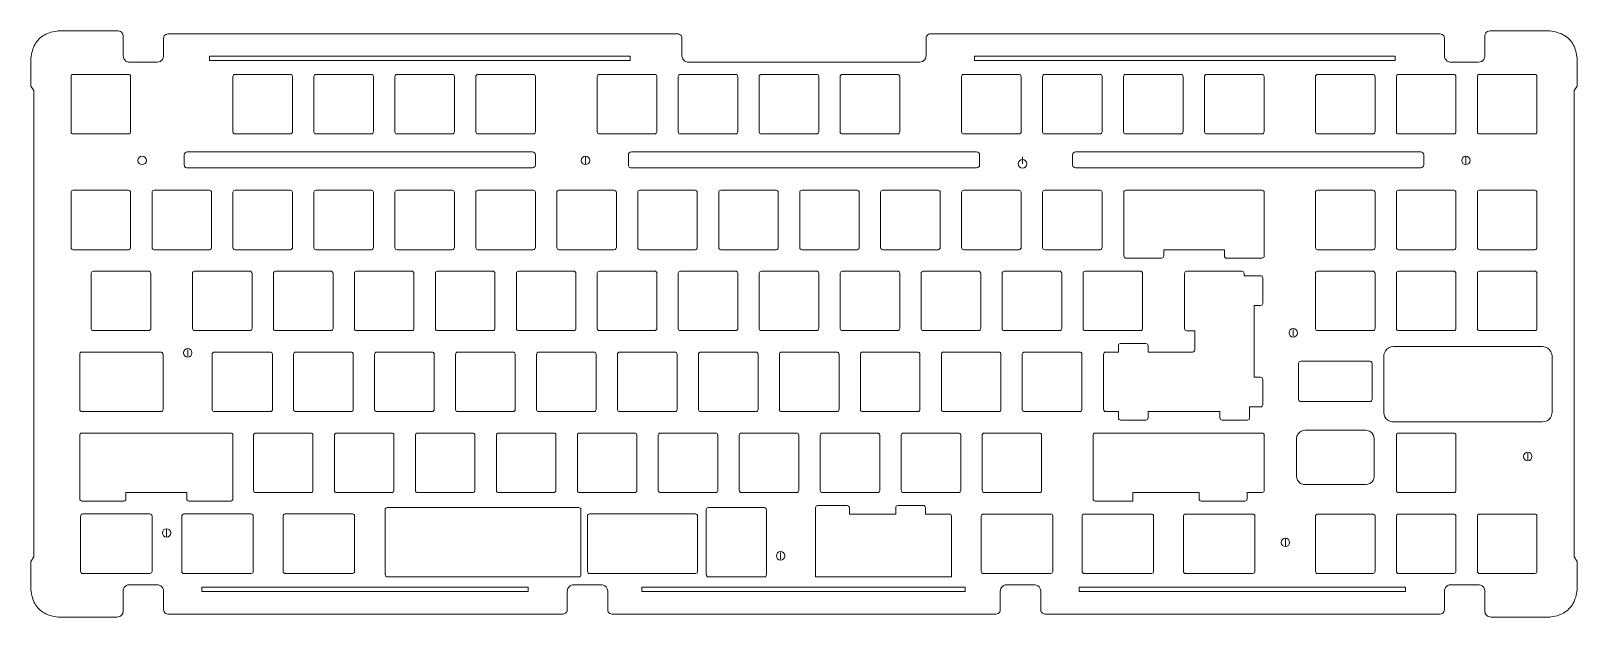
# Model space of a CAD drawing. Header units: inches. Extents: x 0 to 364, y 0 to 138.
import ezdxf

# ---------------------------------------------------------------- set-up
doc = ezdxf.new("R2010")
doc.units = ezdxf.units.IN
doc.header["$MEASUREMENT"] = 0
doc.layers.get('0').update_dxf_attribs({"lineweight": 18})
doc.layers.add('DefaultLayer', color=7, linetype='Continuous', lineweight=18)

msp = doc.modelspace()

# ---------------------------------------------------------------- linework, layer by layer
for p, q in [((42, 132), (141, 132)), ((42, 132), (42, 131)), ((42, 131), (141, 131)), ((141, 132), (141, 131)), ((222, 132), (321, 132)), ((222, 132), (222, 131)), ((222, 131), (321, 131)), ((321, 132), (321, 131)), ((40.21, 7), (117, 7)), ((40.21, 7), (40.21, 6)), ((40.21, 6), (117, 6)), ((117, 7), (117, 6)), ((143.72, 7), (219.82, 7)), ((143.72, 7), (143.72, 6)), ((143.72, 6), (219.82, 6)), ((219.82, 7), (219.82, 6)), ((246.65, 7), (323.45, 7)), ((246.65, 7), (246.65, 6)), ((246.65, 6), (323.45, 6)), ((323.45, 7), (323.45, 6))]:
    msp.add_line(p, q)
at = {"layer": 'DefaultLayer', "color": 0}
for p, q in [((6.42, 137.93), (20.18, 137.93)), ((21.7, 136.19), (21.7, 132.09)), ((31.21, 132.09), (31.21, 136.23)), ((32.21, 137.23), (152.1, 137.23)), ((153.18, 136.23), (153.18, 132.09)), ((210.62, 132.09), (210.62, 136.23)), ((211.7, 137.23), (331.6, 137.23)), ((332.6, 136.23), (332.6, 132.09)), ((342.1, 132.09), (342.1, 136.19)), ((343.63, 137.93), (357.39, 137.93)), ((0, 124.93), (0, 131.51)), ((363.8, 131.51), (363.8, 124.93)), ((22.95, 127.69), (9.94, 127.69)), ((23.2, 130.59), (29.71, 130.59)), ((61.05, 127.69), (48.04, 127.69)), ((80.1, 127.69), (67.09, 127.69)), ((99.15, 127.69), (86.14, 127.69)), ((118.2, 127.69), (105.19, 127.69)), ((146.77, 127.69), (133.75, 127.69)), ((165.82, 127.69), (152.8, 127.69)), ((154.68, 130.59), (209.12, 130.59)), ((184.87, 127.69), (171.85, 127.69)), ((203.92, 127.69), (190.9, 127.69)), ((232.5, 127.69), (219.49, 127.69)), ((251.55, 127.69), (238.54, 127.69)), ((270.6, 127.69), (257.59, 127.69)), ((289.65, 127.69), (276.64, 127.69)), ((315.76, 127.69), (302.75, 127.69)), ((334.81, 127.69), (321.8, 127.69)), ((334.1, 130.59), (340.6, 130.59)), ((353.86, 127.69), (340.85, 127.69)), ((0.7, 123.92), (0, 124.93)), ((0.7, 14.19), (0.7, 123.92)), ((9.44, 127.19), (9.44, 114.19)), ((23.45, 114.19), (23.45, 127.19)), ((47.54, 127.19), (47.54, 114.19)), ((61.55, 114.19), (61.55, 127.19)), ((66.59, 127.19), (66.59, 114.19)), ((80.6, 114.19), (80.6, 127.19)), ((85.64, 127.19), (85.64, 114.19)), ((99.65, 114.19), (99.65, 127.19)), ((104.69, 127.19), (104.69, 114.19)), ((118.7, 114.19), (118.7, 127.19)), ((133.25, 127.19), (133.25, 114.19)), ((147.27, 114.19), (147.27, 127.19)), ((152.3, 127.19), (152.3, 114.19)), ((166.32, 114.19), (166.32, 127.19)), ((171.35, 127.19), (171.35, 114.19)), ((185.37, 114.19), (185.37, 127.19)), ((190.4, 127.19), (190.4, 114.19)), ((204.42, 114.19), (204.42, 127.19)), ((218.99, 127.19), (218.99, 114.19)), ((233, 114.19), (233, 127.19)), ((238.04, 127.19), (238.04, 114.19)), ((252.05, 114.19), (252.05, 127.19)), ((257.09, 127.19), (257.09, 114.19)), ((271.1, 114.19), (271.1, 127.19)), ((276.14, 127.19), (276.14, 114.19)), ((290.15, 114.19), (290.15, 127.19)), ((302.25, 127.19), (302.25, 114.19)), ((316.26, 114.19), (316.26, 127.19)), ((321.3, 127.19), (321.3, 114.19)), ((335.31, 114.19), (335.31, 127.19)), ((340.35, 127.19), (340.35, 114.19)), ((354.36, 114.19), (354.36, 127.19)), ((363.8, 124.93), (363.1, 123.92)), ((363.1, 123.92), (363.1, 14.19)), ((9.94, 113.69), (22.95, 113.69)), ((48.04, 113.69), (61.05, 113.69)), ((67.09, 113.69), (80.1, 113.69)), ((86.14, 113.69), (99.15, 113.69)), ((105.19, 113.69), (118.2, 113.69)), ((133.75, 113.69), (146.77, 113.69)), ((152.8, 113.69), (165.82, 113.69)), ((171.85, 113.69), (184.87, 113.69)), ((190.9, 113.69), (203.92, 113.69)), ((219.49, 113.69), (232.5, 113.69)), ((238.54, 113.69), (251.55, 113.69)), ((257.59, 113.69), (270.6, 113.69)), ((276.64, 113.69), (289.65, 113.69)), ((302.75, 113.69), (315.76, 113.69)), ((321.8, 113.69), (334.81, 113.69)), ((340.85, 113.69), (353.86, 113.69)), ((117.99, 109.46), (36.78, 109.46)), ((222.51, 109.46), (141.3, 109.46)), ((327.02, 109.46), (245.81, 109.46)), ((36.08, 108.75), (36.08, 106.4)), ((36.78, 105.7), (117.99, 105.7)), ((118.7, 106.4), (118.7, 108.75)), ((130.49, 108.27), (130.49, 106.67)), ((140.59, 108.75), (140.59, 106.4)), ((141.3, 105.7), (222.51, 105.7)), ((223.21, 106.4), (223.21, 108.75)), ((233.32, 108.27), (233.32, 106.67)), ((245.1, 108.75), (245.1, 106.4)), ((245.81, 105.7), (327.02, 105.7)), ((327.73, 106.4), (327.73, 108.75)), ((337.65, 108.27), (337.65, 106.67)), ((9.44, 99.95), (9.44, 86.95)), ((22.95, 100.45), (9.94, 100.45)), ((23.45, 86.95), (23.45, 99.95)), ((28.49, 99.95), (28.49, 86.95)), ((42, 100.45), (28.99, 100.45)), ((42.5, 86.95), (42.5, 99.95)), ((47.54, 99.95), (47.54, 86.95)), ((61.05, 100.45), (48.04, 100.45)), ((61.55, 86.95), (61.55, 99.95)), ((66.59, 99.95), (66.59, 86.95)), ((80.1, 100.45), (67.09, 100.45)), ((80.6, 86.95), (80.6, 99.95)), ((85.64, 99.95), (85.64, 86.95)), ((99.15, 100.45), (86.14, 100.45)), ((99.65, 86.95), (99.65, 99.95)), ((104.69, 99.95), (104.69, 86.95)), ((118.2, 100.45), (105.19, 100.45)), ((118.7, 86.95), (118.7, 99.95)), ((123.74, 99.95), (123.74, 86.95)), ((137.25, 100.45), (124.24, 100.45)), ((137.75, 86.95), (137.75, 99.95)), ((142.79, 99.95), (142.79, 86.95)), ((156.3, 100.45), (143.29, 100.45)), ((156.8, 86.95), (156.8, 99.95)), ((161.84, 99.95), (161.84, 86.95)), ((175.35, 100.45), (162.34, 100.45)), ((175.85, 86.95), (175.85, 99.95)), ((180.89, 99.95), (180.89, 86.95)), ((194.4, 100.45), (181.39, 100.45)), ((194.9, 86.95), (194.9, 99.95)), ((199.94, 99.95), (199.94, 86.95)), ((213.45, 100.45), (200.44, 100.45)), ((213.95, 86.95), (213.95, 99.95)), ((218.99, 99.95), (218.99, 86.95)), ((232.5, 100.45), (219.49, 100.45)), ((233, 86.95), (233, 99.95)), ((238.04, 99.95), (238.04, 86.95)), ((251.55, 100.45), (238.54, 100.45)), ((252.05, 86.95), (252.05, 99.95)), ((257.15, 99.95), (257.15, 84.95)), ((289.69, 100.45), (257.65, 100.45)), ((290.19, 84.95), (290.19, 99.95)), ((302.25, 99.95), (302.25, 86.95)), ((315.76, 100.45), (302.75, 100.45)), ((316.26, 86.95), (316.26, 99.95)), ((321.3, 99.95), (321.3, 86.95)), ((334.81, 100.45), (321.8, 100.45)), ((335.31, 86.95), (335.31, 99.95)), ((340.35, 99.95), (340.35, 86.95)), ((353.86, 100.45), (340.85, 100.45)), ((354.36, 86.95), (354.36, 99.95)), ((9.94, 86.45), (22.95, 86.45)), ((28.99, 86.45), (42, 86.45)), ((48.04, 86.45), (61.05, 86.45)), ((67.09, 86.45), (80.1, 86.45)), ((86.14, 86.45), (99.15, 86.45)), ((105.19, 86.45), (118.2, 86.45)), ((124.24, 86.45), (137.25, 86.45)), ((143.29, 86.45), (156.3, 86.45)), ((162.34, 86.45), (175.35, 86.45)), ((181.39, 86.45), (194.4, 86.45)), ((200.44, 86.45), (213.45, 86.45)), ((219.49, 86.45), (232.5, 86.45)), ((238.54, 86.45), (251.55, 86.45)), ((257.65, 84.45), (266.05, 84.45)), ((266.55, 86.45), (280.82, 86.45)), ((266.55, 84.95), (266.55, 86.45)), ((280.82, 86.45), (280.82, 84.95)), ((281.32, 84.45), (289.69, 84.45)), ((302.75, 86.45), (315.76, 86.45)), ((321.8, 86.45), (334.81, 86.45)), ((340.85, 86.45), (353.86, 86.45)), ((14.2, 80.9), (14.2, 67.9)), ((27.71, 81.4), (14.7, 81.4)), ((28.21, 67.9), (28.21, 80.9)), ((38.02, 80.9), (38.02, 67.9)), ((51.53, 81.4), (38.52, 81.4)), ((52.03, 67.9), (52.03, 80.9)), ((57.07, 80.9), (57.07, 67.9)), ((70.58, 81.4), (57.57, 81.4)), ((71.08, 67.9), (71.08, 80.9)), ((76.12, 80.9), (76.12, 67.9)), ((89.63, 81.4), (76.62, 81.4)), ((90.13, 67.9), (90.13, 80.9)), ((95.17, 80.9), (95.17, 67.9)), ((108.68, 81.4), (95.67, 81.4)), ((109.18, 67.9), (109.18, 80.9)), ((114.22, 80.9), (114.22, 67.9)), ((127.73, 81.4), (114.72, 81.4)), ((128.23, 67.9), (128.23, 80.9)), ((133.27, 80.9), (133.27, 67.9)), ((146.78, 81.4), (133.77, 81.4)), ((147.28, 67.9), (147.28, 80.9)), ((152.32, 80.9), (152.32, 67.9)), ((165.83, 81.4), (152.82, 81.4)), ((166.33, 67.9), (166.33, 80.9)), ((171.37, 80.9), (171.37, 67.9)), ((184.88, 81.4), (171.87, 81.4)), ((185.38, 67.9), (185.38, 80.9)), ((190.42, 80.9), (190.42, 67.9)), ((203.93, 81.4), (190.92, 81.4)), ((204.43, 67.9), (204.43, 80.9)), ((209.47, 80.9), (209.47, 67.9)), ((222.98, 81.4), (209.97, 81.4)), ((223.48, 67.9), (223.48, 80.9)), ((228.52, 80.9), (228.52, 67.9)), ((242.03, 81.4), (229.02, 81.4)), ((242.53, 67.9), (242.53, 80.9)), ((247.57, 80.9), (247.57, 67.9)), ((261.08, 81.4), (248.07, 81.4)), ((261.58, 67.9), (261.58, 80.9)), ((271.45, 80.88), (271.45, 67.88)), ((284.95, 81.38), (271.95, 81.38)), ((285.45, 80.31), (285.45, 80.88)), ((289.34, 80.31), (285.45, 80.31)), ((302.25, 80.9), (302.25, 67.9)), ((315.76, 81.4), (302.75, 81.4)), ((316.26, 67.9), (316.26, 80.9)), ((321.3, 80.9), (321.3, 67.9)), ((334.81, 81.4), (321.8, 81.4)), ((335.31, 67.9), (335.31, 80.9)), ((340.35, 80.9), (340.35, 67.9)), ((353.86, 81.4), (340.85, 81.4)), ((354.36, 67.9), (354.36, 80.9)), ((289.84, 73.82), (289.84, 79.81)), ((287.83, 56.43), (287.83, 73.32)), ((287.83, 73.32), (289.34, 73.32)), ((14.7, 67.4), (27.71, 67.4)), ((38.52, 67.4), (51.53, 67.4)), ((57.57, 67.4), (70.58, 67.4)), ((76.62, 67.4), (89.63, 67.4)), ((95.67, 67.4), (108.68, 67.4)), ((114.72, 67.4), (127.73, 67.4)), ((133.77, 67.4), (146.78, 67.4)), ((152.82, 67.4), (165.83, 67.4)), ((171.87, 67.4), (184.88, 67.4)), ((190.92, 67.4), (203.93, 67.4)), ((209.97, 67.4), (222.98, 67.4)), ((229.02, 67.4), (242.03, 67.4)), ((248.07, 67.4), (261.08, 67.4)), ((271.95, 67.38), (273.84, 67.38)), ((273.84, 67.38), (273.84, 62.85)), ((297.02, 67.68), (297.02, 66.08)), ((302.75, 67.4), (315.76, 67.4)), ((321.8, 67.4), (334.81, 67.4)), ((340.85, 67.4), (353.86, 67.4)), ((11.48, 61.86), (11.48, 48.86)), ((30.58, 62.36), (11.98, 62.36)), ((31.08, 48.86), (31.08, 61.86)), ((36.9, 62.98), (36.9, 61.38)), ((42.65, 61.85), (42.65, 48.85)), ((56.34, 62.35), (43.15, 62.35)), ((56.84, 48.85), (56.84, 61.85)), ((61.82, 61.85), (61.82, 48.85)), ((75.34, 62.35), (62.32, 62.35)), ((75.84, 48.85), (75.84, 61.85)), ((80.87, 61.85), (80.87, 48.85)), ((94.39, 62.35), (81.37, 62.35)), ((94.89, 48.85), (94.89, 61.85)), ((99.92, 61.85), (99.92, 48.85)), ((113.44, 62.35), (100.42, 62.35)), ((113.94, 48.85), (113.94, 61.85)), ((118.97, 61.85), (118.97, 48.85)), ((132.49, 62.35), (119.47, 62.35)), ((132.99, 48.85), (132.99, 61.85)), ((138.02, 61.85), (138.02, 48.85)), ((151.54, 62.35), (138.52, 62.35)), ((152.04, 48.85), (152.04, 61.85)), ((157.07, 61.85), (157.07, 48.85)), ((170.59, 62.35), (157.57, 62.35)), ((171.09, 48.85), (171.09, 61.85)), ((176.12, 61.85), (176.12, 48.85)), ((189.64, 62.35), (176.62, 62.35)), ((190.14, 48.85), (190.14, 61.85)), ((195.17, 61.85), (195.17, 48.85)), ((208.69, 62.35), (195.67, 62.35)), ((209.19, 48.85), (209.19, 61.85)), ((214.22, 61.85), (214.22, 48.85)), ((227.74, 62.35), (214.72, 62.35)), ((228.24, 48.85), (228.24, 61.85)), ((233.27, 61.85), (233.27, 48.85)), ((246.79, 62.35), (233.77, 62.35)), ((247.29, 48.85), (247.29, 61.85)), ((252.4, 61.85), (252.4, 48.86)), ((255.88, 62.35), (252.9, 62.35)), ((255.88, 63.86), (255.88, 62.35)), ((262.37, 64.36), (256.38, 64.36)), ((262.87, 62.35), (262.87, 63.86)), ((273.34, 62.35), (262.87, 62.35)), ((355.67, 63.64), (320.57, 63.64)), ((298.29, 59.71), (298.29, 51.2)), ((315.06, 60.21), (298.79, 60.21)), ((315.56, 51.2), (315.56, 59.71)), ((318.32, 61.39), (318.32, 48.17)), ((357.92, 48.17), (357.92, 61.39)), ((289.34, 56.43), (287.83, 56.43)), ((289.84, 49.95), (289.84, 55.93)), ((11.98, 48.36), (30.58, 48.36)), ((43.15, 48.35), (56.34, 48.35)), ((62.32, 48.35), (75.34, 48.35)), ((81.37, 48.35), (94.39, 48.35)), ((100.42, 48.35), (113.44, 48.35)), ((119.47, 48.35), (132.49, 48.35)), ((138.52, 48.35), (151.54, 48.35)), ((157.57, 48.35), (170.59, 48.35)), ((176.62, 48.35), (189.64, 48.35)), ((195.67, 48.35), (208.69, 48.35)), ((214.72, 48.35), (227.74, 48.35)), ((233.77, 48.35), (246.79, 48.35)), ((252.9, 48.36), (255.88, 48.36)), ((255.88, 48.36), (255.88, 46.85)), ((262.87, 46.85), (262.87, 48.36)), ((262.87, 48.36), (279.76, 48.36)), ((279.76, 48.36), (279.76, 46.85)), ((286.74, 46.85), (286.74, 49.45)), ((286.74, 49.45), (289.34, 49.45)), ((298.79, 50.7), (315.06, 50.7)), ((256.38, 46.35), (262.37, 46.35)), ((280.26, 46.35), (286.24, 46.35)), ((314.07, 43.95), (299.79, 43.95)), ((320.57, 45.92), (355.67, 45.92)), ((11.48, 42.81), (11.48, 27.81)), ((47.03, 43.31), (11.98, 43.31)), ((47.53, 27.81), (47.53, 42.81)), ((52.37, 42.81), (52.37, 29.8)), ((65.87, 43.31), (52.87, 43.31)), ((66.37, 29.8), (66.37, 42.81)), ((71.42, 42.81), (71.42, 29.8)), ((84.92, 43.31), (71.92, 43.31)), ((85.42, 29.8), (85.42, 42.81)), ((90.47, 42.81), (90.47, 29.8)), ((103.97, 43.31), (90.97, 43.31)), ((104.47, 29.8), (104.47, 42.81)), ((109.52, 42.81), (109.52, 29.8)), ((123.02, 43.31), (110.02, 43.31)), ((123.52, 29.8), (123.52, 42.81)), ((128.57, 42.81), (128.57, 29.8)), ((142.07, 43.31), (129.07, 43.31)), ((142.57, 29.8), (142.57, 42.81)), ((147.62, 42.81), (147.62, 29.8)), ((161.12, 43.31), (148.12, 43.31)), ((161.62, 29.8), (161.62, 42.81)), ((166.67, 42.81), (166.67, 29.8)), ((180.17, 43.31), (167.17, 43.31)), ((180.67, 29.8), (180.67, 42.81)), ((185.72, 42.81), (185.72, 29.8)), ((199.22, 43.31), (186.22, 43.31)), ((199.72, 29.8), (199.72, 42.81)), ((204.77, 42.81), (204.77, 29.8)), ((218.27, 43.31), (205.27, 43.31)), ((218.77, 29.8), (218.77, 42.81)), ((223.82, 42.81), (223.82, 29.8)), ((237.32, 43.31), (224.32, 43.31)), ((237.82, 29.8), (237.82, 42.81)), ((249.91, 42.81), (249.91, 27.81)), ((289.69, 43.31), (250.41, 43.31)), ((290.19, 29.81), (290.19, 42.81)), ((297.79, 41.95), (297.79, 33.18)), ((316.07, 33.18), (316.07, 41.95)), ((321.3, 42.8), (321.3, 29.8)), ((334.81, 43.3), (321.8, 43.3)), ((335.31, 29.8), (335.31, 42.8)), ((352.19, 38.59), (352.19, 36.99)), ((22.37, 29.31), (36.66, 29.31)), ((22.37, 27.81), (22.37, 29.31)), ((36.66, 29.31), (36.66, 27.81)), ((52.87, 29.3), (65.87, 29.3)), ((71.92, 29.3), (84.92, 29.3)), ((90.97, 29.3), (103.97, 29.3)), ((110.02, 29.3), (123.02, 29.3)), ((129.07, 29.3), (142.07, 29.3)), ((148.12, 29.3), (161.12, 29.3)), ((167.17, 29.3), (180.17, 29.3)), ((186.22, 29.3), (199.22, 29.3)), ((205.27, 29.3), (218.27, 29.3)), ((224.32, 29.3), (237.32, 29.3)), ((259.31, 29.31), (274.87, 29.31)), ((259.31, 27.31), (259.31, 29.31)), ((274.87, 29.31), (274.87, 27.8)), ((286.14, 27.8), (286.14, 29.31)), ((286.14, 29.31), (289.69, 29.31)), ((299.79, 31.18), (314.07, 31.18)), ((321.8, 29.3), (334.81, 29.3)), ((11.98, 27.31), (21.87, 27.31)), ((37.16, 27.31), (47.03, 27.31)), ((128.91, 25.76), (83.85, 25.76)), ((172.55, 25.76), (159.41, 25.76)), ((184.63, 25.74), (184.63, 9.49)), ((192.07, 26.24), (185.13, 26.24)), ((192.57, 24.25), (192.57, 25.74)), ((203.48, 25.76), (203.48, 24.25)), ((209.99, 26.26), (203.98, 26.26)), ((210.49, 24.25), (210.49, 25.76)), ((250.41, 27.31), (259.31, 27.31)), ((275.37, 27.3), (285.64, 27.3)), ((11.68, 23.76), (11.68, 10.76)), ((28, 24.26), (12.18, 24.26)), ((28.5, 10.76), (28.5, 23.76)), ((35.5, 23.76), (35.5, 10.76)), ((51.82, 24.26), (36, 24.26)), ((52.32, 10.76), (52.32, 23.76)), ((59.33, 23.76), (59.33, 10.76)), ((75.65, 24.26), (59.83, 24.26)), ((76.15, 10.76), (76.15, 23.76)), ((83.35, 25.26), (83.35, 9.96)), ((129.41, 9.96), (129.41, 25.26)), ((130.96, 23.77), (130.96, 10.75)), ((156.37, 24.27), (131.46, 24.27)), ((156.87, 10.75), (156.87, 23.77)), ((158.91, 25.26), (158.91, 9.96)), ((173.05, 9.96), (173.05, 25.26)), ((203.48, 24.25), (192.57, 24.25)), ((216.11, 24.25), (210.49, 24.25)), ((216.61, 9.49), (216.61, 23.75)), ((223.61, 23.75), (223.61, 10.75)), ((239.93, 24.25), (224.11, 24.25)), ((240.43, 10.75), (240.43, 23.75)), ((247.34, 23.75), (247.34, 10.75)), ((263.66, 24.25), (247.84, 24.25)), ((264.16, 10.75), (264.16, 23.75)), ((271.18, 23.75), (271.18, 10.75)), ((287.5, 24.25), (271.68, 24.25)), ((288, 10.75), (288, 23.75)), ((302.25, 23.75), (302.25, 10.75)), ((315.76, 24.25), (302.75, 24.25)), ((316.26, 10.75), (316.26, 23.75)), ((321.3, 23.75), (321.3, 10.75)), ((334.81, 24.25), (321.8, 24.25)), ((335.31, 10.75), (335.31, 23.75)), ((340.35, 23.75), (340.35, 10.75)), ((353.86, 24.25), (340.85, 24.25)), ((354.36, 10.75), (354.36, 23.75)), ((31.93, 20.6), (31.93, 19)), ((295.17, 18.38), (295.17, 16.78)), ((176.4, 15.2), (176.4, 13.6)), ((0, 13.06), (0.7, 14.19)), ((0, 6.42), (0, 13.06)), ((363.1, 14.19), (363.8, 13.06)), ((363.8, 13.06), (363.8, 6.42)), ((12.18, 10.26), (28, 10.26)), ((36, 10.26), (51.82, 10.26)), ((59.83, 10.26), (75.65, 10.26)), ((83.85, 9.46), (128.91, 9.46)), ((131.46, 10.25), (156.37, 10.25)), ((159.41, 9.46), (172.55, 9.46)), ((184.63, 9.49), (216.61, 9.49)), ((224.11, 10.25), (239.93, 10.25)), ((247.84, 10.25), (263.66, 10.25)), ((271.68, 10.25), (287.5, 10.25)), ((302.75, 10.25), (315.76, 10.25)), ((321.8, 10.25), (334.81, 10.25)), ((340.85, 10.25), (353.86, 10.25)), ((31.21, 1.7), (31.21, 6.1)), ((332.6, 6.1), (332.6, 1.7)), ((19.77, 0), (6.42, 0)), ((125.2, 0.7), (32.21, 0.7)), ((227.09, 0.7), (136.71, 0.7)), ((331.6, 0.7), (238.6, 0.7)), ((357.39, 0), (344.04, 0))]:
    msp.add_line(p, q, dxfattribs=at)
for centre in [(26.16, 107.47), (130.49, 107.47), (233.32, 106.67), (337.65, 107.47), (297.02, 66.88), (36.9, 62.18), (352.19, 37.79), (31.93, 19.8), (295.17, 17.58), (176.4, 14.4)]:
    msp.add_circle(centre, 1, dxfattribs=at)
msp.add_ellipse((38.25, 105.38), major_axis=(-1.75, 4.02), ratio=0.387005, start_param=6.116247, end_param=6.438546, dxfattribs=at)
for points, knots in [([(0, 131.51), (0.06, 132.07), (0.28, 133.28), (0.88, 134.78), (1.85, 136.06), (3.15, 137.06), (4.68, 137.65), (5.87, 137.87), (6.42, 137.93)], [0, 0, 0, 0, 1.791921, 3.460308, 4.948978, 6.533692, 8.253532, 9.981612, 9.981612, 9.981612, 9.981612]), ([(20.18, 137.93), (20.39, 137.93), (20.8, 137.93), (21.26, 137.72), (21.7, 137.15), (21.7, 136.61), (21.7, 136.19)], [0, 0, 0, 0, 0.634803, 1.221998, 1.467429, 2.73112, 2.73112, 2.73112, 2.73112]), ([(31.21, 136.23), (31.21, 136.4), (31.32, 136.78), (31.7, 137.14), (32.05, 137.23), (32.21, 137.23)], [0, 0, 0, 0, 0.556752, 1.073877, 1.565384, 1.565384, 1.565384, 1.565384]), ([(152.1, 137.23), (152.23, 137.24), (152.6, 137.19), (153.03, 136.87), (153.18, 136.42), (153.18, 136.23)], [0, 0, 0, 0, 0.401214, 1.020255, 1.639235, 1.639235, 1.639235, 1.639235]), ([(210.62, 136.23), (210.62, 136.39), (210.74, 136.79), (211.13, 137.16), (211.54, 137.24), (211.7, 137.23)], [0, 0, 0, 0, 0.507357, 1.13179, 1.639284, 1.639284, 1.639284, 1.639284]), ([(331.6, 137.23), (331.75, 137.23), (332.1, 137.14), (332.48, 136.78), (332.6, 136.41), (332.6, 136.23)], [0, 0, 0, 0, 0.487368, 1.001496, 1.565384, 1.565384, 1.565384, 1.565384]), ([(342.1, 136.19), (342.1, 136.61), (342.1, 137.16), (342.56, 137.74), (343.02, 137.93), (343.43, 137.93), (343.63, 137.93)], [0, 0, 0, 0, 1.287956, 1.520993, 2.144766, 2.730449, 2.730449, 2.730449, 2.730449]), ([(357.39, 137.93), (357.96, 137.87), (359.19, 137.64), (360.72, 137.01), (362.01, 136.01), (362.98, 134.68), (363.54, 133.19), (363.75, 132.04), (363.8, 131.51)], [0, 0, 0, 0, 1.864144, 3.493589, 5.0797, 6.664844, 8.319322, 9.981587, 9.981587, 9.981587, 9.981587]), ([(21.7, 132.09), (21.7, 131.6), (22.11, 130.83), (22.91, 130.59), (23.2, 130.59)], [0, 0, 0, 0, 1.447731, 2.336955, 2.336955, 2.336955, 2.336955]), ([(29.71, 130.59), (30.2, 130.59), (30.96, 131), (31.21, 131.79), (31.21, 132.09)], [0, 0, 0, 0, 1.447731, 2.336955, 2.336955, 2.336955, 2.336955]), ([(153.18, 132.09), (153.18, 131.6), (153.59, 130.83), (154.38, 130.59), (154.68, 130.59)], [0, 0, 0, 0, 1.447731, 2.336955, 2.336955, 2.336955, 2.336955]), ([(209.12, 130.59), (209.61, 130.59), (210.38, 131), (210.62, 131.79), (210.62, 132.09)], [0, 0, 0, 0, 1.447732, 2.336956, 2.336956, 2.336956, 2.336956]), ([(332.6, 132.09), (332.6, 131.6), (333.01, 130.83), (333.8, 130.59), (334.1, 130.59)], [0, 0, 0, 0, 1.447731, 2.336955, 2.336955, 2.336955, 2.336955]), ([(340.6, 130.59), (341.09, 130.59), (341.86, 131), (342.1, 131.79), (342.1, 132.09)], [0, 0, 0, 0, 1.447731, 2.336955, 2.336955, 2.336955, 2.336955]), ([(9.94, 127.69), (9.8, 127.69), (9.54, 127.57), (9.44, 127.31), (9.44, 127.19)], [0, 0, 0, 0, 0.4164902, 0.7776222, 0.7776222, 0.7776222, 0.7776222]), ([(23.45, 127.19), (23.45, 127.33), (23.33, 127.59), (23.07, 127.69), (22.95, 127.69)], [0, 0, 0, 0, 0.4164902, 0.7776222, 0.7776222, 0.7776222, 0.7776222]), ([(48.04, 127.69), (47.9, 127.69), (47.64, 127.57), (47.54, 127.31), (47.54, 127.19)], [0, 0, 0, 0, 0.4164902, 0.7776222, 0.7776222, 0.7776222, 0.7776222]), ([(61.55, 127.19), (61.55, 127.33), (61.43, 127.59), (61.17, 127.69), (61.05, 127.69)], [0, 0, 0, 0, 0.4164902, 0.7776222, 0.7776222, 0.7776222, 0.7776222]), ([(67.09, 127.69), (66.95, 127.69), (66.69, 127.57), (66.59, 127.31), (66.59, 127.19)], [0, 0, 0, 0, 0.4164902, 0.7776222, 0.7776222, 0.7776222, 0.7776222]), ([(80.6, 127.19), (80.6, 127.33), (80.48, 127.59), (80.22, 127.69), (80.1, 127.69)], [0, 0, 0, 0, 0.4164902, 0.7776222, 0.7776222, 0.7776222, 0.7776222]), ([(86.14, 127.69), (86, 127.69), (85.74, 127.57), (85.64, 127.31), (85.64, 127.19)], [0, 0, 0, 0, 0.4164902, 0.7776222, 0.7776222, 0.7776222, 0.7776222]), ([(99.65, 127.19), (99.65, 127.33), (99.53, 127.59), (99.27, 127.69), (99.15, 127.69)], [0, 0, 0, 0, 0.4164902, 0.7776222, 0.7776222, 0.7776222, 0.7776222]), ([(105.19, 127.69), (105.05, 127.69), (104.79, 127.57), (104.69, 127.31), (104.69, 127.19)], [0, 0, 0, 0, 0.4164902, 0.7776222, 0.7776222, 0.7776222, 0.7776222]), ([(118.7, 127.19), (118.7, 127.33), (118.58, 127.59), (118.32, 127.69), (118.2, 127.69)], [0, 0, 0, 0, 0.4164902, 0.7776222, 0.7776222, 0.7776222, 0.7776222]), ([(133.75, 127.69), (133.61, 127.69), (133.36, 127.57), (133.25, 127.31), (133.25, 127.19)], [0, 0, 0, 0, 0.4164902, 0.7776222, 0.7776222, 0.7776222, 0.7776222]), ([(147.27, 127.19), (147.27, 127.33), (147.14, 127.59), (146.89, 127.69), (146.77, 127.69)], [0, 0, 0, 0, 0.4164902, 0.7776222, 0.7776222, 0.7776222, 0.7776222]), ([(152.8, 127.69), (152.66, 127.69), (152.41, 127.57), (152.3, 127.31), (152.3, 127.19)], [0, 0, 0, 0, 0.4164902, 0.7776222, 0.7776222, 0.7776222, 0.7776222]), ([(166.32, 127.19), (166.32, 127.33), (166.19, 127.59), (165.94, 127.69), (165.82, 127.69)], [0, 0, 0, 0, 0.4164902, 0.7776222, 0.7776222, 0.7776222, 0.7776222]), ([(171.85, 127.69), (171.71, 127.69), (171.46, 127.57), (171.35, 127.31), (171.35, 127.19)], [0, 0, 0, 0, 0.4164902, 0.7776222, 0.7776222, 0.7776222, 0.7776222]), ([(185.37, 127.19), (185.37, 127.33), (185.24, 127.59), (184.99, 127.69), (184.87, 127.69)], [0, 0, 0, 0, 0.4164902, 0.7776222, 0.7776222, 0.7776222, 0.7776222]), ([(190.9, 127.69), (190.76, 127.69), (190.51, 127.57), (190.4, 127.31), (190.4, 127.19)], [0, 0, 0, 0, 0.4164902, 0.7776222, 0.7776222, 0.7776222, 0.7776222]), ([(204.42, 127.19), (204.42, 127.33), (204.29, 127.59), (204.04, 127.69), (203.92, 127.69)], [0, 0, 0, 0, 0.4164902, 0.7776222, 0.7776222, 0.7776222, 0.7776222]), ([(219.49, 127.69), (219.35, 127.69), (219.09, 127.57), (218.99, 127.31), (218.99, 127.19)], [0, 0, 0, 0, 0.4164902, 0.7776222, 0.7776222, 0.7776222, 0.7776222]), ([(233, 127.19), (233, 127.33), (232.88, 127.59), (232.62, 127.69), (232.5, 127.69)], [0, 0, 0, 0, 0.4164902, 0.7776222, 0.7776222, 0.7776222, 0.7776222]), ([(238.54, 127.69), (238.4, 127.69), (238.14, 127.57), (238.04, 127.31), (238.04, 127.19)], [0, 0, 0, 0, 0.4164902, 0.7776222, 0.7776222, 0.7776222, 0.7776222]), ([(252.05, 127.19), (252.05, 127.33), (251.93, 127.59), (251.67, 127.69), (251.55, 127.69)], [0, 0, 0, 0, 0.4164902, 0.7776222, 0.7776222, 0.7776222, 0.7776222]), ([(257.59, 127.69), (257.45, 127.69), (257.19, 127.57), (257.09, 127.31), (257.09, 127.19)], [0, 0, 0, 0, 0.4164902, 0.7776222, 0.7776222, 0.7776222, 0.7776222]), ([(271.1, 127.19), (271.1, 127.33), (270.98, 127.59), (270.72, 127.69), (270.6, 127.69)], [0, 0, 0, 0, 0.4164902, 0.7776222, 0.7776222, 0.7776222, 0.7776222]), ([(276.64, 127.69), (276.5, 127.69), (276.24, 127.57), (276.14, 127.31), (276.14, 127.19)], [0, 0, 0, 0, 0.4164902, 0.7776222, 0.7776222, 0.7776222, 0.7776222]), ([(290.15, 127.19), (290.15, 127.33), (290.03, 127.59), (289.77, 127.69), (289.65, 127.69)], [0, 0, 0, 0, 0.4164902, 0.7776222, 0.7776222, 0.7776222, 0.7776222]), ([(302.75, 127.69), (302.61, 127.69), (302.35, 127.57), (302.25, 127.31), (302.25, 127.19)], [0, 0, 0, 0, 0.4164902, 0.7776222, 0.7776222, 0.7776222, 0.7776222]), ([(316.26, 127.19), (316.26, 127.33), (316.14, 127.59), (315.88, 127.69), (315.76, 127.69)], [0, 0, 0, 0, 0.4164902, 0.7776222, 0.7776222, 0.7776222, 0.7776222]), ([(321.8, 127.69), (321.66, 127.69), (321.4, 127.57), (321.3, 127.31), (321.3, 127.19)], [0, 0, 0, 0, 0.4164902, 0.7776222, 0.7776222, 0.7776222, 0.7776222]), ([(335.31, 127.19), (335.31, 127.33), (335.19, 127.59), (334.93, 127.69), (334.81, 127.69)], [0, 0, 0, 0, 0.4164902, 0.7776222, 0.7776222, 0.7776222, 0.7776222]), ([(340.85, 127.69), (340.71, 127.69), (340.45, 127.57), (340.35, 127.31), (340.35, 127.19)], [0, 0, 0, 0, 0.4164902, 0.7776222, 0.7776222, 0.7776222, 0.7776222]), ([(354.36, 127.19), (354.36, 127.33), (354.24, 127.59), (353.98, 127.69), (353.86, 127.69)], [0, 0, 0, 0, 0.4164902, 0.7776222, 0.7776222, 0.7776222, 0.7776222]), ([(9.44, 114.19), (9.44, 114.05), (9.56, 113.79), (9.81, 113.69), (9.94, 113.69)], [0, 0, 0, 0, 0.4164902, 0.7776222, 0.7776222, 0.7776222, 0.7776222]), ([(22.95, 113.69), (23.09, 113.69), (23.35, 113.81), (23.45, 114.06), (23.45, 114.19)], [0, 0, 0, 0, 0.4164902, 0.7776222, 0.7776222, 0.7776222, 0.7776222]), ([(47.54, 114.19), (47.54, 114.05), (47.66, 113.79), (47.91, 113.69), (48.04, 113.69)], [0, 0, 0, 0, 0.4164902, 0.7776222, 0.7776222, 0.7776222, 0.7776222]), ([(61.05, 113.69), (61.19, 113.69), (61.45, 113.81), (61.55, 114.06), (61.55, 114.19)], [0, 0, 0, 0, 0.4164902, 0.7776222, 0.7776222, 0.7776222, 0.7776222]), ([(66.59, 114.19), (66.59, 114.05), (66.71, 113.79), (66.96, 113.69), (67.09, 113.69)], [0, 0, 0, 0, 0.4164902, 0.7776222, 0.7776222, 0.7776222, 0.7776222]), ([(80.1, 113.69), (80.24, 113.69), (80.5, 113.81), (80.6, 114.06), (80.6, 114.19)], [0, 0, 0, 0, 0.4164902, 0.7776222, 0.7776222, 0.7776222, 0.7776222]), ([(85.64, 114.19), (85.64, 114.05), (85.76, 113.79), (86.01, 113.69), (86.14, 113.69)], [0, 0, 0, 0, 0.4164902, 0.7776222, 0.7776222, 0.7776222, 0.7776222]), ([(99.15, 113.69), (99.29, 113.69), (99.55, 113.81), (99.65, 114.06), (99.65, 114.19)], [0, 0, 0, 0, 0.4164902, 0.7776222, 0.7776222, 0.7776222, 0.7776222]), ([(104.69, 114.19), (104.69, 114.05), (104.81, 113.79), (105.06, 113.69), (105.19, 113.69)], [0, 0, 0, 0, 0.4164902, 0.7776222, 0.7776222, 0.7776222, 0.7776222]), ([(118.2, 113.69), (118.34, 113.69), (118.6, 113.81), (118.7, 114.06), (118.7, 114.19)], [0, 0, 0, 0, 0.4164902, 0.7776222, 0.7776222, 0.7776222, 0.7776222]), ([(133.25, 114.19), (133.25, 114.05), (133.38, 113.79), (133.63, 113.69), (133.75, 113.69)], [0, 0, 0, 0, 0.4164902, 0.7776222, 0.7776222, 0.7776222, 0.7776222]), ([(146.77, 113.69), (146.91, 113.69), (147.16, 113.81), (147.27, 114.06), (147.27, 114.19)], [0, 0, 0, 0, 0.4164902, 0.7776222, 0.7776222, 0.7776222, 0.7776222]), ([(152.3, 114.19), (152.3, 114.05), (152.43, 113.79), (152.68, 113.69), (152.8, 113.69)], [0, 0, 0, 0, 0.4164902, 0.7776222, 0.7776222, 0.7776222, 0.7776222]), ([(165.82, 113.69), (165.96, 113.69), (166.21, 113.81), (166.32, 114.06), (166.32, 114.19)], [0, 0, 0, 0, 0.4164902, 0.7776222, 0.7776222, 0.7776222, 0.7776222]), ([(171.35, 114.19), (171.35, 114.05), (171.48, 113.79), (171.73, 113.69), (171.85, 113.69)], [0, 0, 0, 0, 0.4164902, 0.7776222, 0.7776222, 0.7776222, 0.7776222]), ([(184.87, 113.69), (185.01, 113.69), (185.26, 113.81), (185.37, 114.06), (185.37, 114.19)], [0, 0, 0, 0, 0.4164902, 0.7776222, 0.7776222, 0.7776222, 0.7776222]), ([(190.4, 114.19), (190.4, 114.05), (190.53, 113.79), (190.78, 113.69), (190.9, 113.69)], [0, 0, 0, 0, 0.4164902, 0.7776222, 0.7776222, 0.7776222, 0.7776222]), ([(203.92, 113.69), (204.06, 113.69), (204.31, 113.81), (204.42, 114.06), (204.42, 114.19)], [0, 0, 0, 0, 0.4164902, 0.7776222, 0.7776222, 0.7776222, 0.7776222]), ([(218.99, 114.19), (218.99, 114.05), (219.11, 113.79), (219.36, 113.69), (219.49, 113.69)], [0, 0, 0, 0, 0.4164902, 0.7776222, 0.7776222, 0.7776222, 0.7776222]), ([(232.5, 113.69), (232.64, 113.69), (232.9, 113.81), (233, 114.06), (233, 114.19)], [0, 0, 0, 0, 0.4164902, 0.7776222, 0.7776222, 0.7776222, 0.7776222]), ([(238.04, 114.19), (238.04, 114.05), (238.16, 113.79), (238.41, 113.69), (238.54, 113.69)], [0, 0, 0, 0, 0.4164902, 0.7776222, 0.7776222, 0.7776222, 0.7776222]), ([(251.55, 113.69), (251.69, 113.69), (251.95, 113.81), (252.05, 114.06), (252.05, 114.19)], [0, 0, 0, 0, 0.4164902, 0.7776222, 0.7776222, 0.7776222, 0.7776222]), ([(257.09, 114.19), (257.09, 114.05), (257.21, 113.79), (257.46, 113.69), (257.59, 113.69)], [0, 0, 0, 0, 0.4164902, 0.7776222, 0.7776222, 0.7776222, 0.7776222]), ([(270.6, 113.69), (270.74, 113.69), (271, 113.81), (271.1, 114.06), (271.1, 114.19)], [0, 0, 0, 0, 0.4164902, 0.7776222, 0.7776222, 0.7776222, 0.7776222]), ([(276.14, 114.19), (276.14, 114.05), (276.26, 113.79), (276.51, 113.69), (276.64, 113.69)], [0, 0, 0, 0, 0.4164902, 0.7776222, 0.7776222, 0.7776222, 0.7776222]), ([(289.65, 113.69), (289.79, 113.69), (290.05, 113.81), (290.15, 114.06), (290.15, 114.19)], [0, 0, 0, 0, 0.4164902, 0.7776222, 0.7776222, 0.7776222, 0.7776222]), ([(302.25, 114.19), (302.25, 114.05), (302.37, 113.79), (302.62, 113.69), (302.75, 113.69)], [0, 0, 0, 0, 0.4164902, 0.7776222, 0.7776222, 0.7776222, 0.7776222]), ([(315.76, 113.69), (315.9, 113.69), (316.16, 113.81), (316.26, 114.06), (316.26, 114.19)], [0, 0, 0, 0, 0.4164902, 0.7776222, 0.7776222, 0.7776222, 0.7776222]), ([(321.3, 114.19), (321.3, 114.05), (321.42, 113.79), (321.67, 113.69), (321.8, 113.69)], [0, 0, 0, 0, 0.4164902, 0.7776222, 0.7776222, 0.7776222, 0.7776222]), ([(334.81, 113.69), (334.95, 113.69), (335.21, 113.81), (335.31, 114.06), (335.31, 114.19)], [0, 0, 0, 0, 0.4164902, 0.7776222, 0.7776222, 0.7776222, 0.7776222]), ([(340.35, 114.19), (340.35, 114.05), (340.47, 113.79), (340.72, 113.69), (340.85, 113.69)], [0, 0, 0, 0, 0.4164902, 0.7776222, 0.7776222, 0.7776222, 0.7776222]), ([(353.86, 113.69), (354, 113.69), (354.26, 113.81), (354.36, 114.06), (354.36, 114.19)], [0, 0, 0, 0, 0.4164902, 0.7776222, 0.7776222, 0.7776222, 0.7776222]), ([(36.08, 106.4), (36.08, 106.28), (36.12, 106.01), (36.39, 105.74), (36.66, 105.7), (36.78, 105.7)], [0, 0, 0, 0, 0.380619, 0.747803, 1.135476, 1.135476, 1.135476, 1.135476]), ([(140.59, 106.4), (140.6, 106.28), (140.66, 106.03), (140.92, 105.77), (141.18, 105.71), (141.3, 105.7)], [0, 0, 0, 0, 0.373089, 0.727772, 1.100849, 1.100849, 1.100849, 1.100849]), ([(9.94, 100.45), (9.8, 100.45), (9.54, 100.33), (9.44, 100.08), (9.44, 99.95)], [0, 0, 0, 0, 0.4164902, 0.7776222, 0.7776222, 0.7776222, 0.7776222]), ([(23.45, 99.95), (23.45, 100.09), (23.33, 100.35), (23.07, 100.45), (22.95, 100.45)], [0, 0, 0, 0, 0.4164902, 0.7776222, 0.7776222, 0.7776222, 0.7776222]), ([(28.99, 100.45), (28.85, 100.45), (28.59, 100.33), (28.49, 100.08), (28.49, 99.95)], [0, 0, 0, 0, 0.4164902, 0.7776222, 0.7776222, 0.7776222, 0.7776222]), ([(42.5, 99.95), (42.5, 100.09), (42.38, 100.35), (42.12, 100.45), (42, 100.45)], [0, 0, 0, 0, 0.4164902, 0.7776222, 0.7776222, 0.7776222, 0.7776222]), ([(48.04, 100.45), (47.9, 100.45), (47.64, 100.33), (47.54, 100.08), (47.54, 99.95)], [0, 0, 0, 0, 0.4164902, 0.7776222, 0.7776222, 0.7776222, 0.7776222]), ([(61.55, 99.95), (61.55, 100.09), (61.43, 100.35), (61.17, 100.45), (61.05, 100.45)], [0, 0, 0, 0, 0.4164902, 0.7776222, 0.7776222, 0.7776222, 0.7776222]), ([(67.09, 100.45), (66.95, 100.45), (66.69, 100.33), (66.59, 100.08), (66.59, 99.95)], [0, 0, 0, 0, 0.4164902, 0.7776222, 0.7776222, 0.7776222, 0.7776222]), ([(80.6, 99.95), (80.6, 100.09), (80.48, 100.35), (80.22, 100.45), (80.1, 100.45)], [0, 0, 0, 0, 0.4164902, 0.7776222, 0.7776222, 0.7776222, 0.7776222]), ([(86.14, 100.45), (86, 100.45), (85.74, 100.33), (85.64, 100.08), (85.64, 99.95)], [0, 0, 0, 0, 0.4164902, 0.7776222, 0.7776222, 0.7776222, 0.7776222]), ([(99.65, 99.95), (99.65, 100.09), (99.53, 100.35), (99.27, 100.45), (99.15, 100.45)], [0, 0, 0, 0, 0.4164902, 0.7776222, 0.7776222, 0.7776222, 0.7776222]), ([(105.19, 100.45), (105.05, 100.45), (104.79, 100.33), (104.69, 100.08), (104.69, 99.95)], [0, 0, 0, 0, 0.4164902, 0.7776222, 0.7776222, 0.7776222, 0.7776222]), ([(118.7, 99.95), (118.7, 100.09), (118.58, 100.35), (118.32, 100.45), (118.2, 100.45)], [0, 0, 0, 0, 0.4164902, 0.7776222, 0.7776222, 0.7776222, 0.7776222]), ([(124.24, 100.45), (124.1, 100.45), (123.84, 100.33), (123.74, 100.08), (123.74, 99.95)], [0, 0, 0, 0, 0.4164902, 0.7776222, 0.7776222, 0.7776222, 0.7776222]), ([(137.75, 99.95), (137.75, 100.09), (137.63, 100.35), (137.37, 100.45), (137.25, 100.45)], [0, 0, 0, 0, 0.4164902, 0.7776222, 0.7776222, 0.7776222, 0.7776222]), ([(143.29, 100.45), (143.15, 100.45), (142.89, 100.33), (142.79, 100.08), (142.79, 99.95)], [0, 0, 0, 0, 0.4164902, 0.7776222, 0.7776222, 0.7776222, 0.7776222]), ([(156.8, 99.95), (156.8, 100.09), (156.68, 100.35), (156.42, 100.45), (156.3, 100.45)], [0, 0, 0, 0, 0.4164902, 0.7776222, 0.7776222, 0.7776222, 0.7776222]), ([(162.34, 100.45), (162.2, 100.45), (161.94, 100.33), (161.84, 100.08), (161.84, 99.95)], [0, 0, 0, 0, 0.4164902, 0.7776222, 0.7776222, 0.7776222, 0.7776222]), ([(175.85, 99.95), (175.85, 100.09), (175.73, 100.35), (175.47, 100.45), (175.35, 100.45)], [0, 0, 0, 0, 0.4164902, 0.7776222, 0.7776222, 0.7776222, 0.7776222]), ([(181.39, 100.45), (181.25, 100.45), (180.99, 100.33), (180.89, 100.08), (180.89, 99.95)], [0, 0, 0, 0, 0.4164902, 0.7776222, 0.7776222, 0.7776222, 0.7776222]), ([(194.9, 99.95), (194.9, 100.09), (194.78, 100.35), (194.52, 100.45), (194.4, 100.45)], [0, 0, 0, 0, 0.4164902, 0.7776222, 0.7776222, 0.7776222, 0.7776222]), ([(200.44, 100.45), (200.3, 100.45), (200.04, 100.33), (199.94, 100.08), (199.94, 99.95)], [0, 0, 0, 0, 0.4164902, 0.7776222, 0.7776222, 0.7776222, 0.7776222]), ([(213.95, 99.95), (213.95, 100.09), (213.83, 100.35), (213.57, 100.45), (213.45, 100.45)], [0, 0, 0, 0, 0.4164902, 0.7776222, 0.7776222, 0.7776222, 0.7776222]), ([(219.49, 100.45), (219.35, 100.45), (219.09, 100.33), (218.99, 100.08), (218.99, 99.95)], [0, 0, 0, 0, 0.4164902, 0.7776222, 0.7776222, 0.7776222, 0.7776222]), ([(233, 99.95), (233, 100.09), (232.88, 100.35), (232.62, 100.45), (232.5, 100.45)], [0, 0, 0, 0, 0.4164902, 0.7776222, 0.7776222, 0.7776222, 0.7776222]), ([(238.54, 100.45), (238.4, 100.45), (238.14, 100.33), (238.04, 100.08), (238.04, 99.95)], [0, 0, 0, 0, 0.4164902, 0.7776222, 0.7776222, 0.7776222, 0.7776222]), ([(252.05, 99.95), (252.05, 100.09), (251.93, 100.35), (251.67, 100.45), (251.55, 100.45)], [0, 0, 0, 0, 0.4164902, 0.7776222, 0.7776222, 0.7776222, 0.7776222]), ([(257.65, 100.45), (257.51, 100.45), (257.26, 100.33), (257.15, 100.08), (257.15, 99.95)], [0, 0, 0, 0, 0.4164902, 0.7776222, 0.7776222, 0.7776222, 0.7776222]), ([(290.19, 99.95), (290.19, 100.09), (290.07, 100.35), (289.82, 100.45), (289.69, 100.45)], [0, 0, 0, 0, 0.4164902, 0.7776222, 0.7776222, 0.7776222, 0.7776222]), ([(302.75, 100.45), (302.61, 100.45), (302.35, 100.33), (302.25, 100.08), (302.25, 99.95)], [0, 0, 0, 0, 0.4164902, 0.7776222, 0.7776222, 0.7776222, 0.7776222]), ([(316.26, 99.95), (316.26, 100.09), (316.14, 100.35), (315.88, 100.45), (315.76, 100.45)], [0, 0, 0, 0, 0.4164902, 0.7776222, 0.7776222, 0.7776222, 0.7776222]), ([(321.8, 100.45), (321.66, 100.45), (321.4, 100.33), (321.3, 100.08), (321.3, 99.95)], [0, 0, 0, 0, 0.4164902, 0.7776222, 0.7776222, 0.7776222, 0.7776222]), ([(335.31, 99.95), (335.31, 100.09), (335.19, 100.35), (334.93, 100.45), (334.81, 100.45)], [0, 0, 0, 0, 0.4164902, 0.7776222, 0.7776222, 0.7776222, 0.7776222]), ([(340.85, 100.45), (340.71, 100.45), (340.45, 100.33), (340.35, 100.08), (340.35, 99.95)], [0, 0, 0, 0, 0.4164902, 0.7776222, 0.7776222, 0.7776222, 0.7776222]), ([(354.36, 99.95), (354.36, 100.09), (354.24, 100.35), (353.98, 100.45), (353.86, 100.45)], [0, 0, 0, 0, 0.4164902, 0.7776222, 0.7776222, 0.7776222, 0.7776222]), ([(9.44, 86.95), (9.44, 86.81), (9.56, 86.55), (9.81, 86.45), (9.94, 86.45)], [0, 0, 0, 0, 0.4164902, 0.7776222, 0.7776222, 0.7776222, 0.7776222]), ([(22.95, 86.45), (23.09, 86.45), (23.35, 86.57), (23.45, 86.83), (23.45, 86.95)], [0, 0, 0, 0, 0.4164902, 0.7776222, 0.7776222, 0.7776222, 0.7776222]), ([(28.49, 86.95), (28.49, 86.81), (28.61, 86.55), (28.86, 86.45), (28.99, 86.45)], [0, 0, 0, 0, 0.4164902, 0.7776222, 0.7776222, 0.7776222, 0.7776222]), ([(42, 86.45), (42.14, 86.45), (42.4, 86.57), (42.5, 86.83), (42.5, 86.95)], [0, 0, 0, 0, 0.4164902, 0.7776222, 0.7776222, 0.7776222, 0.7776222]), ([(47.54, 86.95), (47.54, 86.81), (47.66, 86.55), (47.91, 86.45), (48.04, 86.45)], [0, 0, 0, 0, 0.4164902, 0.7776222, 0.7776222, 0.7776222, 0.7776222]), ([(61.05, 86.45), (61.19, 86.45), (61.45, 86.57), (61.55, 86.83), (61.55, 86.95)], [0, 0, 0, 0, 0.4164902, 0.7776222, 0.7776222, 0.7776222, 0.7776222]), ([(66.59, 86.95), (66.59, 86.81), (66.71, 86.55), (66.96, 86.45), (67.09, 86.45)], [0, 0, 0, 0, 0.4164902, 0.7776222, 0.7776222, 0.7776222, 0.7776222]), ([(80.1, 86.45), (80.24, 86.45), (80.5, 86.57), (80.6, 86.83), (80.6, 86.95)], [0, 0, 0, 0, 0.4164902, 0.7776222, 0.7776222, 0.7776222, 0.7776222]), ([(85.64, 86.95), (85.64, 86.81), (85.76, 86.55), (86.01, 86.45), (86.14, 86.45)], [0, 0, 0, 0, 0.4164902, 0.7776222, 0.7776222, 0.7776222, 0.7776222]), ([(99.15, 86.45), (99.29, 86.45), (99.55, 86.57), (99.65, 86.83), (99.65, 86.95)], [0, 0, 0, 0, 0.4164902, 0.7776222, 0.7776222, 0.7776222, 0.7776222]), ([(104.69, 86.95), (104.69, 86.81), (104.81, 86.55), (105.06, 86.45), (105.19, 86.45)], [0, 0, 0, 0, 0.4164902, 0.7776222, 0.7776222, 0.7776222, 0.7776222]), ([(118.2, 86.45), (118.34, 86.45), (118.6, 86.57), (118.7, 86.83), (118.7, 86.95)], [0, 0, 0, 0, 0.4164902, 0.7776222, 0.7776222, 0.7776222, 0.7776222]), ([(123.74, 86.95), (123.74, 86.81), (123.86, 86.55), (124.11, 86.45), (124.24, 86.45)], [0, 0, 0, 0, 0.4164902, 0.7776222, 0.7776222, 0.7776222, 0.7776222]), ([(137.25, 86.45), (137.39, 86.45), (137.65, 86.57), (137.75, 86.83), (137.75, 86.95)], [0, 0, 0, 0, 0.4164902, 0.7776222, 0.7776222, 0.7776222, 0.7776222]), ([(142.79, 86.95), (142.79, 86.81), (142.91, 86.55), (143.16, 86.45), (143.29, 86.45)], [0, 0, 0, 0, 0.4164902, 0.7776222, 0.7776222, 0.7776222, 0.7776222]), ([(156.3, 86.45), (156.44, 86.45), (156.7, 86.57), (156.8, 86.83), (156.8, 86.95)], [0, 0, 0, 0, 0.4164902, 0.7776222, 0.7776222, 0.7776222, 0.7776222]), ([(161.84, 86.95), (161.84, 86.81), (161.96, 86.55), (162.21, 86.45), (162.34, 86.45)], [0, 0, 0, 0, 0.4164902, 0.7776222, 0.7776222, 0.7776222, 0.7776222]), ([(175.35, 86.45), (175.49, 86.45), (175.75, 86.57), (175.85, 86.83), (175.85, 86.95)], [0, 0, 0, 0, 0.4164902, 0.7776222, 0.7776222, 0.7776222, 0.7776222]), ([(180.89, 86.95), (180.89, 86.81), (181.01, 86.55), (181.26, 86.45), (181.39, 86.45)], [0, 0, 0, 0, 0.4164902, 0.7776222, 0.7776222, 0.7776222, 0.7776222]), ([(194.4, 86.45), (194.54, 86.45), (194.8, 86.57), (194.9, 86.83), (194.9, 86.95)], [0, 0, 0, 0, 0.4164902, 0.7776222, 0.7776222, 0.7776222, 0.7776222]), ([(199.94, 86.95), (199.94, 86.81), (200.06, 86.55), (200.31, 86.45), (200.44, 86.45)], [0, 0, 0, 0, 0.4164902, 0.7776222, 0.7776222, 0.7776222, 0.7776222]), ([(213.45, 86.45), (213.59, 86.45), (213.85, 86.57), (213.95, 86.83), (213.95, 86.95)], [0, 0, 0, 0, 0.4164902, 0.7776222, 0.7776222, 0.7776222, 0.7776222]), ([(218.99, 86.95), (218.99, 86.81), (219.11, 86.55), (219.36, 86.45), (219.49, 86.45)], [0, 0, 0, 0, 0.4164902, 0.7776222, 0.7776222, 0.7776222, 0.7776222]), ([(232.5, 86.45), (232.64, 86.45), (232.9, 86.57), (233, 86.83), (233, 86.95)], [0, 0, 0, 0, 0.4164902, 0.7776222, 0.7776222, 0.7776222, 0.7776222]), ([(238.04, 86.95), (238.04, 86.81), (238.16, 86.55), (238.41, 86.45), (238.54, 86.45)], [0, 0, 0, 0, 0.4164902, 0.7776222, 0.7776222, 0.7776222, 0.7776222]), ([(251.55, 86.45), (251.69, 86.45), (251.95, 86.57), (252.05, 86.83), (252.05, 86.95)], [0, 0, 0, 0, 0.4164902, 0.7776222, 0.7776222, 0.7776222, 0.7776222]), ([(257.15, 84.95), (257.15, 84.81), (257.28, 84.56), (257.53, 84.45), (257.65, 84.45)], [0, 0, 0, 0, 0.4164902, 0.7776222, 0.7776222, 0.7776222, 0.7776222]), ([(266.05, 84.45), (266.19, 84.45), (266.45, 84.58), (266.55, 84.83), (266.55, 84.95)], [0, 0, 0, 0, 0.4164902, 0.7776222, 0.7776222, 0.7776222, 0.7776222]), ([(280.82, 84.95), (280.82, 84.81), (280.94, 84.56), (281.2, 84.45), (281.32, 84.45)], [0, 0, 0, 0, 0.4164902, 0.7776222, 0.7776222, 0.7776222, 0.7776222]), ([(289.69, 84.45), (289.83, 84.45), (290.09, 84.58), (290.19, 84.83), (290.19, 84.95)], [0, 0, 0, 0, 0.4164902, 0.7776222, 0.7776222, 0.7776222, 0.7776222]), ([(302.25, 86.95), (302.25, 86.81), (302.37, 86.55), (302.62, 86.45), (302.75, 86.45)], [0, 0, 0, 0, 0.4164902, 0.7776222, 0.7776222, 0.7776222, 0.7776222]), ([(315.76, 86.45), (315.9, 86.45), (316.16, 86.57), (316.26, 86.83), (316.26, 86.95)], [0, 0, 0, 0, 0.4164902, 0.7776222, 0.7776222, 0.7776222, 0.7776222]), ([(321.3, 86.95), (321.3, 86.81), (321.42, 86.55), (321.67, 86.45), (321.8, 86.45)], [0, 0, 0, 0, 0.4164902, 0.7776222, 0.7776222, 0.7776222, 0.7776222]), ([(334.81, 86.45), (334.95, 86.45), (335.21, 86.57), (335.31, 86.83), (335.31, 86.95)], [0, 0, 0, 0, 0.4164902, 0.7776222, 0.7776222, 0.7776222, 0.7776222]), ([(340.35, 86.95), (340.35, 86.81), (340.47, 86.55), (340.72, 86.45), (340.85, 86.45)], [0, 0, 0, 0, 0.4164902, 0.7776222, 0.7776222, 0.7776222, 0.7776222]), ([(353.86, 86.45), (354, 86.45), (354.26, 86.57), (354.36, 86.83), (354.36, 86.95)], [0, 0, 0, 0, 0.4164902, 0.7776222, 0.7776222, 0.7776222, 0.7776222]), ([(14.7, 81.4), (14.56, 81.4), (14.3, 81.28), (14.2, 81.03), (14.2, 80.9)], [0, 0, 0, 0, 0.4164902, 0.7776222, 0.7776222, 0.7776222, 0.7776222]), ([(28.21, 80.9), (28.21, 81.04), (28.09, 81.3), (27.83, 81.4), (27.71, 81.4)], [0, 0, 0, 0, 0.4164902, 0.7776222, 0.7776222, 0.7776222, 0.7776222]), ([(38.52, 81.4), (38.38, 81.4), (38.12, 81.28), (38.02, 81.03), (38.02, 80.9)], [0, 0, 0, 0, 0.4164902, 0.7776222, 0.7776222, 0.7776222, 0.7776222]), ([(52.03, 80.9), (52.03, 81.04), (51.91, 81.3), (51.65, 81.4), (51.53, 81.4)], [0, 0, 0, 0, 0.4164902, 0.7776222, 0.7776222, 0.7776222, 0.7776222]), ([(57.57, 81.4), (57.43, 81.4), (57.17, 81.28), (57.07, 81.03), (57.07, 80.9)], [0, 0, 0, 0, 0.4164902, 0.7776222, 0.7776222, 0.7776222, 0.7776222]), ([(71.08, 80.9), (71.08, 81.04), (70.96, 81.3), (70.7, 81.4), (70.58, 81.4)], [0, 0, 0, 0, 0.4164902, 0.7776222, 0.7776222, 0.7776222, 0.7776222]), ([(76.62, 81.4), (76.48, 81.4), (76.22, 81.28), (76.12, 81.03), (76.12, 80.9)], [0, 0, 0, 0, 0.4164902, 0.7776222, 0.7776222, 0.7776222, 0.7776222]), ([(90.13, 80.9), (90.13, 81.04), (90.01, 81.3), (89.75, 81.4), (89.63, 81.4)], [0, 0, 0, 0, 0.4164902, 0.7776222, 0.7776222, 0.7776222, 0.7776222]), ([(95.67, 81.4), (95.53, 81.4), (95.27, 81.28), (95.17, 81.03), (95.17, 80.9)], [0, 0, 0, 0, 0.4164902, 0.7776222, 0.7776222, 0.7776222, 0.7776222]), ([(109.18, 80.9), (109.18, 81.04), (109.06, 81.3), (108.8, 81.4), (108.68, 81.4)], [0, 0, 0, 0, 0.4164902, 0.7776222, 0.7776222, 0.7776222, 0.7776222]), ([(114.72, 81.4), (114.58, 81.4), (114.32, 81.28), (114.22, 81.03), (114.22, 80.9)], [0, 0, 0, 0, 0.4164902, 0.7776222, 0.7776222, 0.7776222, 0.7776222]), ([(128.23, 80.9), (128.23, 81.04), (128.11, 81.3), (127.85, 81.4), (127.73, 81.4)], [0, 0, 0, 0, 0.4164902, 0.7776222, 0.7776222, 0.7776222, 0.7776222]), ([(133.77, 81.4), (133.63, 81.4), (133.37, 81.28), (133.27, 81.03), (133.27, 80.9)], [0, 0, 0, 0, 0.4164902, 0.7776222, 0.7776222, 0.7776222, 0.7776222]), ([(147.28, 80.9), (147.28, 81.04), (147.16, 81.3), (146.9, 81.4), (146.78, 81.4)], [0, 0, 0, 0, 0.4164902, 0.7776222, 0.7776222, 0.7776222, 0.7776222]), ([(152.82, 81.4), (152.68, 81.4), (152.42, 81.28), (152.32, 81.03), (152.32, 80.9)], [0, 0, 0, 0, 0.4164902, 0.7776222, 0.7776222, 0.7776222, 0.7776222]), ([(166.33, 80.9), (166.33, 81.04), (166.21, 81.3), (165.95, 81.4), (165.83, 81.4)], [0, 0, 0, 0, 0.4164902, 0.7776222, 0.7776222, 0.7776222, 0.7776222]), ([(171.87, 81.4), (171.73, 81.4), (171.47, 81.28), (171.37, 81.03), (171.37, 80.9)], [0, 0, 0, 0, 0.4164902, 0.7776222, 0.7776222, 0.7776222, 0.7776222]), ([(185.38, 80.9), (185.38, 81.04), (185.26, 81.3), (185, 81.4), (184.88, 81.4)], [0, 0, 0, 0, 0.4164902, 0.7776222, 0.7776222, 0.7776222, 0.7776222]), ([(190.92, 81.4), (190.78, 81.4), (190.52, 81.28), (190.42, 81.03), (190.42, 80.9)], [0, 0, 0, 0, 0.4164902, 0.7776222, 0.7776222, 0.7776222, 0.7776222]), ([(204.43, 80.9), (204.43, 81.04), (204.31, 81.3), (204.05, 81.4), (203.93, 81.4)], [0, 0, 0, 0, 0.4164902, 0.7776222, 0.7776222, 0.7776222, 0.7776222]), ([(209.97, 81.4), (209.83, 81.4), (209.57, 81.28), (209.47, 81.03), (209.47, 80.9)], [0, 0, 0, 0, 0.4164902, 0.7776222, 0.7776222, 0.7776222, 0.7776222]), ([(223.48, 80.9), (223.48, 81.04), (223.36, 81.3), (223.1, 81.4), (222.98, 81.4)], [0, 0, 0, 0, 0.4164902, 0.7776222, 0.7776222, 0.7776222, 0.7776222]), ([(229.02, 81.4), (228.88, 81.4), (228.62, 81.28), (228.52, 81.03), (228.52, 80.9)], [0, 0, 0, 0, 0.4164902, 0.7776222, 0.7776222, 0.7776222, 0.7776222]), ([(242.53, 80.9), (242.53, 81.04), (242.41, 81.3), (242.15, 81.4), (242.03, 81.4)], [0, 0, 0, 0, 0.4164902, 0.7776222, 0.7776222, 0.7776222, 0.7776222]), ([(248.07, 81.4), (247.93, 81.4), (247.67, 81.28), (247.57, 81.03), (247.57, 80.9)], [0, 0, 0, 0, 0.4164902, 0.7776222, 0.7776222, 0.7776222, 0.7776222]), ([(261.58, 80.9), (261.58, 81.04), (261.46, 81.3), (261.2, 81.4), (261.08, 81.4)], [0, 0, 0, 0, 0.4164902, 0.7776222, 0.7776222, 0.7776222, 0.7776222]), ([(271.95, 81.38), (271.81, 81.38), (271.55, 81.25), (271.45, 81), (271.45, 80.88)], [0, 0, 0, 0, 0.4164902, 0.7776222, 0.7776222, 0.7776222, 0.7776222]), ([(285.45, 80.88), (285.45, 81.02), (285.32, 81.27), (285.07, 81.38), (284.95, 81.38)], [0, 0, 0, 0, 0.4164902, 0.7776222, 0.7776222, 0.7776222, 0.7776222]), ([(289.84, 79.81), (289.84, 79.95), (289.72, 80.21), (289.46, 80.31), (289.34, 80.31)], [0, 0, 0, 0, 0.4164902, 0.7776222, 0.7776222, 0.7776222, 0.7776222]), ([(302.75, 81.4), (302.61, 81.4), (302.35, 81.28), (302.25, 81.03), (302.25, 80.9)], [0, 0, 0, 0, 0.4164902, 0.7776222, 0.7776222, 0.7776222, 0.7776222]), ([(316.26, 80.9), (316.26, 81.04), (316.14, 81.3), (315.88, 81.4), (315.76, 81.4)], [0, 0, 0, 0, 0.4164902, 0.7776222, 0.7776222, 0.7776222, 0.7776222]), ([(321.8, 81.4), (321.66, 81.4), (321.4, 81.28), (321.3, 81.03), (321.3, 80.9)], [0, 0, 0, 0, 0.4164902, 0.7776222, 0.7776222, 0.7776222, 0.7776222]), ([(335.31, 80.9), (335.31, 81.04), (335.19, 81.3), (334.93, 81.4), (334.81, 81.4)], [0, 0, 0, 0, 0.4164902, 0.7776222, 0.7776222, 0.7776222, 0.7776222]), ([(340.85, 81.4), (340.71, 81.4), (340.45, 81.28), (340.35, 81.03), (340.35, 80.9)], [0, 0, 0, 0, 0.4164902, 0.7776222, 0.7776222, 0.7776222, 0.7776222]), ([(354.36, 80.9), (354.36, 81.04), (354.24, 81.3), (353.98, 81.4), (353.86, 81.4)], [0, 0, 0, 0, 0.4164902, 0.7776222, 0.7776222, 0.7776222, 0.7776222]), ([(289.34, 73.32), (289.48, 73.32), (289.74, 73.45), (289.84, 73.7), (289.84, 73.82)], [0, 0, 0, 0, 0.4164902, 0.7776222, 0.7776222, 0.7776222, 0.7776222]), ([(14.2, 67.9), (14.2, 67.76), (14.32, 67.5), (14.58, 67.4), (14.7, 67.4)], [0, 0, 0, 0, 0.4164902, 0.7776222, 0.7776222, 0.7776222, 0.7776222]), ([(27.71, 67.4), (27.85, 67.4), (28.11, 67.52), (28.21, 67.78), (28.21, 67.9)], [0, 0, 0, 0, 0.4164902, 0.7776222, 0.7776222, 0.7776222, 0.7776222]), ([(38.02, 67.9), (38.02, 67.76), (38.14, 67.5), (38.39, 67.4), (38.52, 67.4)], [0, 0, 0, 0, 0.4164902, 0.7776222, 0.7776222, 0.7776222, 0.7776222]), ([(51.53, 67.4), (51.67, 67.4), (51.93, 67.52), (52.03, 67.78), (52.03, 67.9)], [0, 0, 0, 0, 0.4164902, 0.7776222, 0.7776222, 0.7776222, 0.7776222]), ([(57.07, 67.9), (57.07, 67.76), (57.19, 67.5), (57.44, 67.4), (57.57, 67.4)], [0, 0, 0, 0, 0.4164902, 0.7776222, 0.7776222, 0.7776222, 0.7776222]), ([(70.58, 67.4), (70.72, 67.4), (70.98, 67.52), (71.08, 67.78), (71.08, 67.9)], [0, 0, 0, 0, 0.4164902, 0.7776222, 0.7776222, 0.7776222, 0.7776222]), ([(76.12, 67.9), (76.12, 67.76), (76.24, 67.5), (76.49, 67.4), (76.62, 67.4)], [0, 0, 0, 0, 0.4164902, 0.7776222, 0.7776222, 0.7776222, 0.7776222]), ([(89.63, 67.4), (89.77, 67.4), (90.03, 67.52), (90.13, 67.78), (90.13, 67.9)], [0, 0, 0, 0, 0.4164902, 0.7776222, 0.7776222, 0.7776222, 0.7776222]), ([(95.17, 67.9), (95.17, 67.76), (95.29, 67.5), (95.54, 67.4), (95.67, 67.4)], [0, 0, 0, 0, 0.4164902, 0.7776222, 0.7776222, 0.7776222, 0.7776222]), ([(108.68, 67.4), (108.82, 67.4), (109.08, 67.52), (109.18, 67.78), (109.18, 67.9)], [0, 0, 0, 0, 0.4164902, 0.7776222, 0.7776222, 0.7776222, 0.7776222]), ([(114.22, 67.9), (114.22, 67.76), (114.34, 67.5), (114.59, 67.4), (114.72, 67.4)], [0, 0, 0, 0, 0.4164902, 0.7776222, 0.7776222, 0.7776222, 0.7776222]), ([(127.73, 67.4), (127.87, 67.4), (128.13, 67.52), (128.23, 67.78), (128.23, 67.9)], [0, 0, 0, 0, 0.4164902, 0.7776222, 0.7776222, 0.7776222, 0.7776222]), ([(133.27, 67.9), (133.27, 67.76), (133.39, 67.5), (133.64, 67.4), (133.77, 67.4)], [0, 0, 0, 0, 0.4164902, 0.7776222, 0.7776222, 0.7776222, 0.7776222]), ([(146.78, 67.4), (146.92, 67.4), (147.18, 67.52), (147.28, 67.78), (147.28, 67.9)], [0, 0, 0, 0, 0.4164902, 0.7776222, 0.7776222, 0.7776222, 0.7776222]), ([(152.32, 67.9), (152.32, 67.76), (152.44, 67.5), (152.69, 67.4), (152.82, 67.4)], [0, 0, 0, 0, 0.4164902, 0.7776222, 0.7776222, 0.7776222, 0.7776222]), ([(165.83, 67.4), (165.97, 67.4), (166.23, 67.52), (166.33, 67.78), (166.33, 67.9)], [0, 0, 0, 0, 0.4164902, 0.7776222, 0.7776222, 0.7776222, 0.7776222]), ([(171.37, 67.9), (171.37, 67.76), (171.49, 67.5), (171.74, 67.4), (171.87, 67.4)], [0, 0, 0, 0, 0.4164902, 0.7776222, 0.7776222, 0.7776222, 0.7776222]), ([(184.88, 67.4), (185.02, 67.4), (185.28, 67.52), (185.38, 67.78), (185.38, 67.9)], [0, 0, 0, 0, 0.4164902, 0.7776222, 0.7776222, 0.7776222, 0.7776222]), ([(190.42, 67.9), (190.42, 67.76), (190.54, 67.5), (190.79, 67.4), (190.92, 67.4)], [0, 0, 0, 0, 0.4164902, 0.7776222, 0.7776222, 0.7776222, 0.7776222]), ([(203.93, 67.4), (204.07, 67.4), (204.33, 67.52), (204.43, 67.78), (204.43, 67.9)], [0, 0, 0, 0, 0.4164902, 0.7776222, 0.7776222, 0.7776222, 0.7776222]), ([(209.47, 67.9), (209.47, 67.76), (209.59, 67.5), (209.84, 67.4), (209.97, 67.4)], [0, 0, 0, 0, 0.4164902, 0.7776222, 0.7776222, 0.7776222, 0.7776222]), ([(222.98, 67.4), (223.12, 67.4), (223.38, 67.52), (223.48, 67.78), (223.48, 67.9)], [0, 0, 0, 0, 0.4164902, 0.7776222, 0.7776222, 0.7776222, 0.7776222]), ([(228.52, 67.9), (228.52, 67.76), (228.64, 67.5), (228.89, 67.4), (229.02, 67.4)], [0, 0, 0, 0, 0.4164902, 0.7776222, 0.7776222, 0.7776222, 0.7776222]), ([(242.03, 67.4), (242.17, 67.4), (242.43, 67.52), (242.53, 67.78), (242.53, 67.9)], [0, 0, 0, 0, 0.4164902, 0.7776222, 0.7776222, 0.7776222, 0.7776222]), ([(247.57, 67.9), (247.57, 67.76), (247.69, 67.5), (247.94, 67.4), (248.07, 67.4)], [0, 0, 0, 0, 0.4164902, 0.7776222, 0.7776222, 0.7776222, 0.7776222]), ([(261.08, 67.4), (261.22, 67.4), (261.48, 67.52), (261.58, 67.78), (261.58, 67.9)], [0, 0, 0, 0, 0.4164902, 0.7776222, 0.7776222, 0.7776222, 0.7776222]), ([(271.45, 67.88), (271.45, 67.74), (271.57, 67.48), (271.83, 67.38), (271.95, 67.38)], [0, 0, 0, 0, 0.4164902, 0.7776222, 0.7776222, 0.7776222, 0.7776222]), ([(302.25, 67.9), (302.25, 67.76), (302.37, 67.5), (302.62, 67.4), (302.75, 67.4)], [0, 0, 0, 0, 0.4164902, 0.7776222, 0.7776222, 0.7776222, 0.7776222]), ([(315.76, 67.4), (315.9, 67.4), (316.16, 67.52), (316.26, 67.78), (316.26, 67.9)], [0, 0, 0, 0, 0.4164902, 0.7776222, 0.7776222, 0.7776222, 0.7776222]), ([(321.3, 67.9), (321.3, 67.76), (321.42, 67.5), (321.67, 67.4), (321.8, 67.4)], [0, 0, 0, 0, 0.4164902, 0.7776222, 0.7776222, 0.7776222, 0.7776222]), ([(334.81, 67.4), (334.95, 67.4), (335.21, 67.52), (335.31, 67.78), (335.31, 67.9)], [0, 0, 0, 0, 0.4164902, 0.7776222, 0.7776222, 0.7776222, 0.7776222]), ([(340.35, 67.9), (340.35, 67.76), (340.47, 67.5), (340.72, 67.4), (340.85, 67.4)], [0, 0, 0, 0, 0.4164902, 0.7776222, 0.7776222, 0.7776222, 0.7776222]), ([(353.86, 67.4), (354, 67.4), (354.26, 67.52), (354.36, 67.78), (354.36, 67.9)], [0, 0, 0, 0, 0.4164902, 0.7776222, 0.7776222, 0.7776222, 0.7776222]), ([(11.98, 62.36), (11.84, 62.36), (11.58, 62.23), (11.48, 61.98), (11.48, 61.86)], [0, 0, 0, 0, 0.4164902, 0.7776222, 0.7776222, 0.7776222, 0.7776222]), ([(31.08, 61.86), (31.08, 62), (30.95, 62.25), (30.7, 62.36), (30.58, 62.36)], [0, 0, 0, 0, 0.4164902, 0.7776222, 0.7776222, 0.7776222, 0.7776222]), ([(43.15, 62.35), (43.01, 62.35), (42.75, 62.23), (42.65, 61.98), (42.65, 61.85)], [0, 0, 0, 0, 0.4164902, 0.7776222, 0.7776222, 0.7776222, 0.7776222]), ([(56.84, 61.85), (56.84, 61.99), (56.72, 62.25), (56.46, 62.35), (56.34, 62.35)], [0, 0, 0, 0, 0.4164902, 0.7776222, 0.7776222, 0.7776222, 0.7776222]), ([(62.32, 62.35), (62.18, 62.35), (61.93, 62.23), (61.82, 61.98), (61.82, 61.85)], [0, 0, 0, 0, 0.4164902, 0.7776222, 0.7776222, 0.7776222, 0.7776222]), ([(75.84, 61.85), (75.84, 61.99), (75.71, 62.25), (75.46, 62.35), (75.34, 62.35)], [0, 0, 0, 0, 0.4164902, 0.7776222, 0.7776222, 0.7776222, 0.7776222]), ([(81.37, 62.35), (81.23, 62.35), (80.98, 62.23), (80.87, 61.98), (80.87, 61.85)], [0, 0, 0, 0, 0.4164902, 0.7776222, 0.7776222, 0.7776222, 0.7776222]), ([(94.89, 61.85), (94.89, 61.99), (94.76, 62.25), (94.51, 62.35), (94.39, 62.35)], [0, 0, 0, 0, 0.4164902, 0.7776222, 0.7776222, 0.7776222, 0.7776222]), ([(100.42, 62.35), (100.28, 62.35), (100.03, 62.23), (99.92, 61.98), (99.92, 61.85)], [0, 0, 0, 0, 0.4164902, 0.7776222, 0.7776222, 0.7776222, 0.7776222]), ([(113.94, 61.85), (113.94, 61.99), (113.81, 62.25), (113.56, 62.35), (113.44, 62.35)], [0, 0, 0, 0, 0.4164902, 0.7776222, 0.7776222, 0.7776222, 0.7776222]), ([(119.47, 62.35), (119.33, 62.35), (119.08, 62.23), (118.97, 61.98), (118.97, 61.85)], [0, 0, 0, 0, 0.4164902, 0.7776222, 0.7776222, 0.7776222, 0.7776222]), ([(132.99, 61.85), (132.99, 61.99), (132.86, 62.25), (132.61, 62.35), (132.49, 62.35)], [0, 0, 0, 0, 0.4164902, 0.7776222, 0.7776222, 0.7776222, 0.7776222]), ([(138.52, 62.35), (138.38, 62.35), (138.13, 62.23), (138.02, 61.98), (138.02, 61.85)], [0, 0, 0, 0, 0.4164902, 0.7776222, 0.7776222, 0.7776222, 0.7776222]), ([(152.04, 61.85), (152.04, 61.99), (151.91, 62.25), (151.66, 62.35), (151.54, 62.35)], [0, 0, 0, 0, 0.4164902, 0.7776222, 0.7776222, 0.7776222, 0.7776222]), ([(157.57, 62.35), (157.43, 62.35), (157.18, 62.23), (157.07, 61.98), (157.07, 61.85)], [0, 0, 0, 0, 0.4164902, 0.7776222, 0.7776222, 0.7776222, 0.7776222]), ([(171.09, 61.85), (171.09, 61.99), (170.96, 62.25), (170.71, 62.35), (170.59, 62.35)], [0, 0, 0, 0, 0.4164902, 0.7776222, 0.7776222, 0.7776222, 0.7776222]), ([(176.62, 62.35), (176.48, 62.35), (176.23, 62.23), (176.12, 61.98), (176.12, 61.85)], [0, 0, 0, 0, 0.4164902, 0.7776222, 0.7776222, 0.7776222, 0.7776222]), ([(190.14, 61.85), (190.14, 61.99), (190.01, 62.25), (189.76, 62.35), (189.64, 62.35)], [0, 0, 0, 0, 0.4164902, 0.7776222, 0.7776222, 0.7776222, 0.7776222]), ([(195.67, 62.35), (195.53, 62.35), (195.28, 62.23), (195.17, 61.98), (195.17, 61.85)], [0, 0, 0, 0, 0.4164902, 0.7776222, 0.7776222, 0.7776222, 0.7776222]), ([(209.19, 61.85), (209.19, 61.99), (209.06, 62.25), (208.81, 62.35), (208.69, 62.35)], [0, 0, 0, 0, 0.4164902, 0.7776222, 0.7776222, 0.7776222, 0.7776222]), ([(214.72, 62.35), (214.58, 62.35), (214.33, 62.23), (214.22, 61.98), (214.22, 61.85)], [0, 0, 0, 0, 0.4164902, 0.7776222, 0.7776222, 0.7776222, 0.7776222]), ([(228.24, 61.85), (228.24, 61.99), (228.11, 62.25), (227.86, 62.35), (227.74, 62.35)], [0, 0, 0, 0, 0.4164902, 0.7776222, 0.7776222, 0.7776222, 0.7776222]), ([(233.77, 62.35), (233.63, 62.35), (233.38, 62.23), (233.27, 61.98), (233.27, 61.85)], [0, 0, 0, 0, 0.4164902, 0.7776222, 0.7776222, 0.7776222, 0.7776222]), ([(247.29, 61.85), (247.29, 61.99), (247.16, 62.25), (246.91, 62.35), (246.79, 62.35)], [0, 0, 0, 0, 0.4164902, 0.7776222, 0.7776222, 0.7776222, 0.7776222]), ([(252.9, 62.35), (252.76, 62.35), (252.5, 62.23), (252.4, 61.97), (252.4, 61.85)], [0, 0, 0, 0, 0.4164902, 0.7776222, 0.7776222, 0.7776222, 0.7776222]), ([(256.38, 64.36), (256.24, 64.36), (255.98, 64.24), (255.88, 63.98), (255.88, 63.86)], [0, 0, 0, 0, 0.4164902, 0.7776222, 0.7776222, 0.7776222, 0.7776222]), ([(262.87, 63.86), (262.87, 64), (262.74, 64.26), (262.49, 64.36), (262.37, 64.36)], [0, 0, 0, 0, 0.4164902, 0.7776222, 0.7776222, 0.7776222, 0.7776222]), ([(273.84, 62.85), (273.84, 62.71), (273.71, 62.45), (273.46, 62.35), (273.34, 62.35)], [0, 0, 0, 0, 0.4164902, 0.7776222, 0.7776222, 0.7776222, 0.7776222]), ([(320.57, 63.64), (319.83, 63.64), (318.69, 63.02), (318.32, 61.82), (318.32, 61.39)], [0, 0, 0, 0, 2.179144, 3.505668, 3.505668, 3.505668, 3.505668]), ([(357.92, 61.39), (357.92, 62.12), (357.31, 63.27), (356.11, 63.64), (355.67, 63.64)], [0, 0, 0, 0, 2.179144, 3.505668, 3.505668, 3.505668, 3.505668]), ([(298.79, 60.21), (298.65, 60.21), (298.4, 60.09), (298.29, 59.83), (298.29, 59.71)], [0, 0, 0, 0, 0.4164902, 0.7776222, 0.7776222, 0.7776222, 0.7776222]), ([(315.56, 59.71), (315.56, 59.85), (315.44, 60.11), (315.18, 60.21), (315.06, 60.21)], [0, 0, 0, 0, 0.4164902, 0.7776222, 0.7776222, 0.7776222, 0.7776222]), ([(289.84, 55.93), (289.84, 56.07), (289.72, 56.33), (289.46, 56.43), (289.34, 56.43)], [0, 0, 0, 0, 0.4164902, 0.7776222, 0.7776222, 0.7776222, 0.7776222]), ([(298.29, 51.2), (298.29, 51.06), (298.42, 50.8), (298.67, 50.7), (298.79, 50.7)], [0, 0, 0, 0, 0.4164902, 0.7776222, 0.7776222, 0.7776222, 0.7776222]), ([(315.06, 50.7), (315.2, 50.7), (315.46, 50.82), (315.56, 51.08), (315.56, 51.2)], [0, 0, 0, 0, 0.4164902, 0.7776222, 0.7776222, 0.7776222, 0.7776222]), ([(11.48, 48.86), (11.48, 48.72), (11.6, 48.46), (11.85, 48.36), (11.98, 48.36)], [0, 0, 0, 0, 0.4164902, 0.7776222, 0.7776222, 0.7776222, 0.7776222]), ([(30.58, 48.36), (30.71, 48.36), (30.97, 48.48), (31.08, 48.73), (31.08, 48.86)], [0, 0, 0, 0, 0.4164902, 0.7776222, 0.7776222, 0.7776222, 0.7776222]), ([(42.65, 48.85), (42.65, 48.71), (42.77, 48.45), (43.03, 48.35), (43.15, 48.35)], [0, 0, 0, 0, 0.4164902, 0.7776222, 0.7776222, 0.7776222, 0.7776222]), ([(56.34, 48.35), (56.48, 48.35), (56.74, 48.47), (56.84, 48.73), (56.84, 48.85)], [0, 0, 0, 0, 0.4164902, 0.7776222, 0.7776222, 0.7776222, 0.7776222]), ([(61.82, 48.85), (61.82, 48.71), (61.95, 48.45), (62.2, 48.35), (62.32, 48.35)], [0, 0, 0, 0, 0.4164902, 0.7776222, 0.7776222, 0.7776222, 0.7776222]), ([(75.34, 48.35), (75.48, 48.35), (75.73, 48.47), (75.84, 48.73), (75.84, 48.85)], [0, 0, 0, 0, 0.4164902, 0.7776222, 0.7776222, 0.7776222, 0.7776222]), ([(80.87, 48.85), (80.87, 48.71), (81, 48.45), (81.25, 48.35), (81.37, 48.35)], [0, 0, 0, 0, 0.4164902, 0.7776222, 0.7776222, 0.7776222, 0.7776222]), ([(94.39, 48.35), (94.53, 48.35), (94.78, 48.47), (94.89, 48.73), (94.89, 48.85)], [0, 0, 0, 0, 0.4164902, 0.7776222, 0.7776222, 0.7776222, 0.7776222]), ([(99.92, 48.85), (99.92, 48.71), (100.05, 48.45), (100.3, 48.35), (100.42, 48.35)], [0, 0, 0, 0, 0.4164902, 0.7776222, 0.7776222, 0.7776222, 0.7776222]), ([(113.44, 48.35), (113.58, 48.35), (113.83, 48.47), (113.94, 48.73), (113.94, 48.85)], [0, 0, 0, 0, 0.4164902, 0.7776222, 0.7776222, 0.7776222, 0.7776222]), ([(118.97, 48.85), (118.97, 48.71), (119.1, 48.45), (119.35, 48.35), (119.47, 48.35)], [0, 0, 0, 0, 0.4164902, 0.7776222, 0.7776222, 0.7776222, 0.7776222]), ([(132.49, 48.35), (132.63, 48.35), (132.88, 48.47), (132.99, 48.73), (132.99, 48.85)], [0, 0, 0, 0, 0.4164902, 0.7776222, 0.7776222, 0.7776222, 0.7776222]), ([(138.02, 48.85), (138.02, 48.71), (138.15, 48.45), (138.4, 48.35), (138.52, 48.35)], [0, 0, 0, 0, 0.4164902, 0.7776222, 0.7776222, 0.7776222, 0.7776222]), ([(151.54, 48.35), (151.68, 48.35), (151.93, 48.47), (152.04, 48.73), (152.04, 48.85)], [0, 0, 0, 0, 0.4164902, 0.7776222, 0.7776222, 0.7776222, 0.7776222]), ([(157.07, 48.85), (157.07, 48.71), (157.2, 48.45), (157.45, 48.35), (157.57, 48.35)], [0, 0, 0, 0, 0.4164902, 0.7776222, 0.7776222, 0.7776222, 0.7776222]), ([(170.59, 48.35), (170.73, 48.35), (170.98, 48.47), (171.09, 48.73), (171.09, 48.85)], [0, 0, 0, 0, 0.4164902, 0.7776222, 0.7776222, 0.7776222, 0.7776222]), ([(176.12, 48.85), (176.12, 48.71), (176.25, 48.45), (176.5, 48.35), (176.62, 48.35)], [0, 0, 0, 0, 0.4164902, 0.7776222, 0.7776222, 0.7776222, 0.7776222]), ([(189.64, 48.35), (189.78, 48.35), (190.03, 48.47), (190.14, 48.73), (190.14, 48.85)], [0, 0, 0, 0, 0.4164902, 0.7776222, 0.7776222, 0.7776222, 0.7776222]), ([(195.17, 48.85), (195.17, 48.71), (195.3, 48.45), (195.55, 48.35), (195.67, 48.35)], [0, 0, 0, 0, 0.4164902, 0.7776222, 0.7776222, 0.7776222, 0.7776222]), ([(208.69, 48.35), (208.83, 48.35), (209.08, 48.47), (209.19, 48.73), (209.19, 48.85)], [0, 0, 0, 0, 0.4164902, 0.7776222, 0.7776222, 0.7776222, 0.7776222]), ([(214.22, 48.85), (214.22, 48.71), (214.35, 48.45), (214.6, 48.35), (214.72, 48.35)], [0, 0, 0, 0, 0.4164902, 0.7776222, 0.7776222, 0.7776222, 0.7776222]), ([(227.74, 48.35), (227.88, 48.35), (228.13, 48.47), (228.24, 48.73), (228.24, 48.85)], [0, 0, 0, 0, 0.4164902, 0.7776222, 0.7776222, 0.7776222, 0.7776222]), ([(233.27, 48.85), (233.27, 48.71), (233.4, 48.45), (233.65, 48.35), (233.77, 48.35)], [0, 0, 0, 0, 0.4164902, 0.7776222, 0.7776222, 0.7776222, 0.7776222]), ([(246.79, 48.35), (246.93, 48.35), (247.18, 48.47), (247.29, 48.73), (247.29, 48.85)], [0, 0, 0, 0, 0.4164902, 0.7776222, 0.7776222, 0.7776222, 0.7776222]), ([(252.4, 48.86), (252.4, 48.72), (252.52, 48.46), (252.78, 48.36), (252.9, 48.36)], [0, 0, 0, 0, 0.4164902, 0.7776222, 0.7776222, 0.7776222, 0.7776222]), ([(289.34, 49.45), (289.48, 49.45), (289.74, 49.57), (289.84, 49.83), (289.84, 49.95)], [0, 0, 0, 0, 0.4164902, 0.7776222, 0.7776222, 0.7776222, 0.7776222]), ([(318.32, 48.17), (318.32, 47.44), (318.94, 46.29), (320.13, 45.92), (320.57, 45.92)], [0, 0, 0, 0, 2.179144, 3.505668, 3.505668, 3.505668, 3.505668]), ([(355.67, 45.92), (356.41, 45.92), (357.56, 46.54), (357.92, 47.74), (357.92, 48.17)], [0, 0, 0, 0, 2.179144, 3.505668, 3.505668, 3.505668, 3.505668]), ([(255.88, 46.85), (255.88, 46.71), (256, 46.45), (256.26, 46.35), (256.38, 46.35)], [0, 0, 0, 0, 0.4164902, 0.7776222, 0.7776222, 0.7776222, 0.7776222]), ([(262.37, 46.35), (262.5, 46.35), (262.76, 46.47), (262.87, 46.73), (262.87, 46.85)], [0, 0, 0, 0, 0.4164902, 0.7776222, 0.7776222, 0.7776222, 0.7776222]), ([(279.76, 46.85), (279.76, 46.71), (279.88, 46.45), (280.13, 46.35), (280.26, 46.35)], [0, 0, 0, 0, 0.4164902, 0.7776222, 0.7776222, 0.7776222, 0.7776222]), ([(286.24, 46.35), (286.38, 46.35), (286.64, 46.47), (286.74, 46.73), (286.74, 46.85)], [0, 0, 0, 0, 0.4164902, 0.7776222, 0.7776222, 0.7776222, 0.7776222]), ([(299.79, 43.95), (299.13, 43.95), (298.11, 43.4), (297.79, 42.34), (297.79, 41.95)], [0, 0, 0, 0, 1.932311, 3.116162, 3.116162, 3.116162, 3.116162]), ([(316.07, 41.95), (316.07, 42.6), (315.53, 43.62), (314.46, 43.95), (314.07, 43.95)], [0, 0, 0, 0, 1.932311, 3.116162, 3.116162, 3.116162, 3.116162]), ([(11.98, 43.31), (11.84, 43.31), (11.58, 43.18), (11.48, 42.93), (11.48, 42.81)], [0, 0, 0, 0, 0.4164902, 0.7776222, 0.7776222, 0.7776222, 0.7776222]), ([(47.53, 42.81), (47.53, 42.95), (47.41, 43.2), (47.16, 43.31), (47.03, 43.31)], [0, 0, 0, 0, 0.4164902, 0.7776222, 0.7776222, 0.7776222, 0.7776222]), ([(52.87, 43.31), (52.73, 43.31), (52.48, 43.18), (52.37, 42.93), (52.37, 42.81)], [0, 0, 0, 0, 0.4164902, 0.7776222, 0.7776222, 0.7776222, 0.7776222]), ([(66.37, 42.81), (66.37, 42.95), (66.24, 43.2), (65.99, 43.31), (65.87, 43.31)], [0, 0, 0, 0, 0.4164902, 0.7776222, 0.7776222, 0.7776222, 0.7776222]), ([(71.92, 43.31), (71.78, 43.31), (71.53, 43.18), (71.42, 42.93), (71.42, 42.81)], [0, 0, 0, 0, 0.4164902, 0.7776222, 0.7776222, 0.7776222, 0.7776222]), ([(85.42, 42.81), (85.42, 42.95), (85.29, 43.2), (85.04, 43.31), (84.92, 43.31)], [0, 0, 0, 0, 0.4164902, 0.7776222, 0.7776222, 0.7776222, 0.7776222]), ([(90.97, 43.31), (90.83, 43.31), (90.58, 43.18), (90.47, 42.93), (90.47, 42.81)], [0, 0, 0, 0, 0.4164902, 0.7776222, 0.7776222, 0.7776222, 0.7776222]), ([(104.47, 42.81), (104.47, 42.95), (104.34, 43.2), (104.09, 43.31), (103.97, 43.31)], [0, 0, 0, 0, 0.4164902, 0.7776222, 0.7776222, 0.7776222, 0.7776222]), ([(110.02, 43.31), (109.88, 43.31), (109.63, 43.18), (109.52, 42.93), (109.52, 42.81)], [0, 0, 0, 0, 0.4164902, 0.7776222, 0.7776222, 0.7776222, 0.7776222]), ([(123.52, 42.81), (123.52, 42.95), (123.39, 43.2), (123.14, 43.31), (123.02, 43.31)], [0, 0, 0, 0, 0.4164902, 0.7776222, 0.7776222, 0.7776222, 0.7776222]), ([(129.07, 43.31), (128.93, 43.31), (128.68, 43.18), (128.57, 42.93), (128.57, 42.81)], [0, 0, 0, 0, 0.4164902, 0.7776222, 0.7776222, 0.7776222, 0.7776222]), ([(142.57, 42.81), (142.57, 42.95), (142.44, 43.2), (142.19, 43.31), (142.07, 43.31)], [0, 0, 0, 0, 0.4164902, 0.7776222, 0.7776222, 0.7776222, 0.7776222]), ([(148.12, 43.31), (147.98, 43.31), (147.73, 43.18), (147.62, 42.93), (147.62, 42.81)], [0, 0, 0, 0, 0.4164902, 0.7776222, 0.7776222, 0.7776222, 0.7776222]), ([(161.62, 42.81), (161.62, 42.95), (161.49, 43.2), (161.24, 43.31), (161.12, 43.31)], [0, 0, 0, 0, 0.4164902, 0.7776222, 0.7776222, 0.7776222, 0.7776222]), ([(167.17, 43.31), (167.03, 43.31), (166.78, 43.18), (166.67, 42.93), (166.67, 42.81)], [0, 0, 0, 0, 0.4164902, 0.7776222, 0.7776222, 0.7776222, 0.7776222]), ([(180.67, 42.81), (180.67, 42.95), (180.54, 43.2), (180.29, 43.31), (180.17, 43.31)], [0, 0, 0, 0, 0.4164902, 0.7776222, 0.7776222, 0.7776222, 0.7776222]), ([(186.22, 43.31), (186.08, 43.31), (185.83, 43.18), (185.72, 42.93), (185.72, 42.81)], [0, 0, 0, 0, 0.4164902, 0.7776222, 0.7776222, 0.7776222, 0.7776222]), ([(199.72, 42.81), (199.72, 42.95), (199.59, 43.2), (199.34, 43.31), (199.22, 43.31)], [0, 0, 0, 0, 0.4164902, 0.7776222, 0.7776222, 0.7776222, 0.7776222]), ([(205.27, 43.31), (205.13, 43.31), (204.88, 43.18), (204.77, 42.93), (204.77, 42.81)], [0, 0, 0, 0, 0.4164902, 0.7776222, 0.7776222, 0.7776222, 0.7776222]), ([(218.77, 42.81), (218.77, 42.95), (218.64, 43.2), (218.39, 43.31), (218.27, 43.31)], [0, 0, 0, 0, 0.4164902, 0.7776222, 0.7776222, 0.7776222, 0.7776222]), ([(224.32, 43.31), (224.18, 43.31), (223.93, 43.18), (223.82, 42.93), (223.82, 42.81)], [0, 0, 0, 0, 0.4164902, 0.7776222, 0.7776222, 0.7776222, 0.7776222]), ([(237.82, 42.81), (237.82, 42.95), (237.69, 43.2), (237.44, 43.31), (237.32, 43.31)], [0, 0, 0, 0, 0.4164902, 0.7776222, 0.7776222, 0.7776222, 0.7776222]), ([(250.41, 43.31), (250.27, 43.31), (250.01, 43.18), (249.91, 42.93), (249.91, 42.81)], [0, 0, 0, 0, 0.4164902, 0.7776222, 0.7776222, 0.7776222, 0.7776222]), ([(290.19, 42.81), (290.19, 42.95), (290.07, 43.2), (289.82, 43.31), (289.69, 43.31)], [0, 0, 0, 0, 0.4164902, 0.7776222, 0.7776222, 0.7776222, 0.7776222]), ([(321.8, 43.3), (321.66, 43.3), (321.4, 43.18), (321.3, 42.93), (321.3, 42.8)], [0, 0, 0, 0, 0.4164902, 0.7776222, 0.7776222, 0.7776222, 0.7776222]), ([(335.31, 42.8), (335.31, 42.94), (335.19, 43.2), (334.93, 43.3), (334.81, 43.3)], [0, 0, 0, 0, 0.4164902, 0.7776222, 0.7776222, 0.7776222, 0.7776222]), ([(297.79, 33.18), (297.79, 32.53), (298.33, 31.51), (299.39, 31.18), (299.79, 31.18)], [0, 0, 0, 0, 1.932311, 3.116162, 3.116162, 3.116162, 3.116162]), ([(314.07, 31.18), (314.72, 31.18), (315.75, 31.73), (316.07, 32.79), (316.07, 33.18)], [0, 0, 0, 0, 1.932311, 3.116162, 3.116162, 3.116162, 3.116162]), ([(52.37, 29.8), (52.37, 29.66), (52.5, 29.4), (52.75, 29.3), (52.87, 29.3)], [0, 0, 0, 0, 0.4164902, 0.7776222, 0.7776222, 0.7776222, 0.7776222]), ([(65.87, 29.3), (66, 29.3), (66.26, 29.42), (66.37, 29.68), (66.37, 29.8)], [0, 0, 0, 0, 0.4164902, 0.7776222, 0.7776222, 0.7776222, 0.7776222]), ([(71.42, 29.8), (71.42, 29.66), (71.55, 29.4), (71.8, 29.3), (71.92, 29.3)], [0, 0, 0, 0, 0.4164902, 0.7776222, 0.7776222, 0.7776222, 0.7776222]), ([(84.92, 29.3), (85.05, 29.3), (85.31, 29.42), (85.42, 29.68), (85.42, 29.8)], [0, 0, 0, 0, 0.4164902, 0.7776222, 0.7776222, 0.7776222, 0.7776222]), ([(90.47, 29.8), (90.47, 29.66), (90.6, 29.4), (90.85, 29.3), (90.97, 29.3)], [0, 0, 0, 0, 0.4164902, 0.7776222, 0.7776222, 0.7776222, 0.7776222]), ([(103.97, 29.3), (104.1, 29.3), (104.36, 29.42), (104.47, 29.68), (104.47, 29.8)], [0, 0, 0, 0, 0.4164902, 0.7776222, 0.7776222, 0.7776222, 0.7776222]), ([(109.52, 29.8), (109.52, 29.66), (109.65, 29.4), (109.9, 29.3), (110.02, 29.3)], [0, 0, 0, 0, 0.4164902, 0.7776222, 0.7776222, 0.7776222, 0.7776222]), ([(123.02, 29.3), (123.15, 29.3), (123.41, 29.42), (123.52, 29.68), (123.52, 29.8)], [0, 0, 0, 0, 0.4164902, 0.7776222, 0.7776222, 0.7776222, 0.7776222]), ([(128.57, 29.8), (128.57, 29.66), (128.7, 29.4), (128.95, 29.3), (129.07, 29.3)], [0, 0, 0, 0, 0.4164902, 0.7776222, 0.7776222, 0.7776222, 0.7776222]), ([(142.07, 29.3), (142.2, 29.3), (142.46, 29.42), (142.57, 29.68), (142.57, 29.8)], [0, 0, 0, 0, 0.4164902, 0.7776222, 0.7776222, 0.7776222, 0.7776222]), ([(147.62, 29.8), (147.62, 29.66), (147.75, 29.4), (148, 29.3), (148.12, 29.3)], [0, 0, 0, 0, 0.4164902, 0.7776222, 0.7776222, 0.7776222, 0.7776222]), ([(161.12, 29.3), (161.25, 29.3), (161.51, 29.42), (161.62, 29.68), (161.62, 29.8)], [0, 0, 0, 0, 0.4164902, 0.7776222, 0.7776222, 0.7776222, 0.7776222]), ([(166.67, 29.8), (166.67, 29.66), (166.8, 29.4), (167.05, 29.3), (167.17, 29.3)], [0, 0, 0, 0, 0.4164902, 0.7776222, 0.7776222, 0.7776222, 0.7776222]), ([(180.17, 29.3), (180.3, 29.3), (180.56, 29.42), (180.67, 29.68), (180.67, 29.8)], [0, 0, 0, 0, 0.4164902, 0.7776222, 0.7776222, 0.7776222, 0.7776222]), ([(185.72, 29.8), (185.72, 29.66), (185.85, 29.4), (186.1, 29.3), (186.22, 29.3)], [0, 0, 0, 0, 0.4164902, 0.7776222, 0.7776222, 0.7776222, 0.7776222]), ([(199.22, 29.3), (199.35, 29.3), (199.61, 29.42), (199.72, 29.68), (199.72, 29.8)], [0, 0, 0, 0, 0.4164902, 0.7776222, 0.7776222, 0.7776222, 0.7776222]), ([(204.77, 29.8), (204.77, 29.66), (204.9, 29.4), (205.15, 29.3), (205.27, 29.3)], [0, 0, 0, 0, 0.4164902, 0.7776222, 0.7776222, 0.7776222, 0.7776222]), ([(218.27, 29.3), (218.4, 29.3), (218.66, 29.42), (218.77, 29.68), (218.77, 29.8)], [0, 0, 0, 0, 0.4164902, 0.7776222, 0.7776222, 0.7776222, 0.7776222]), ([(223.82, 29.8), (223.82, 29.66), (223.95, 29.4), (224.2, 29.3), (224.32, 29.3)], [0, 0, 0, 0, 0.4164902, 0.7776222, 0.7776222, 0.7776222, 0.7776222]), ([(237.32, 29.3), (237.45, 29.3), (237.71, 29.42), (237.82, 29.68), (237.82, 29.8)], [0, 0, 0, 0, 0.4164902, 0.7776222, 0.7776222, 0.7776222, 0.7776222]), ([(289.69, 29.31), (289.83, 29.31), (290.09, 29.43), (290.19, 29.68), (290.19, 29.81)], [0, 0, 0, 0, 0.4164902, 0.7776222, 0.7776222, 0.7776222, 0.7776222]), ([(321.3, 29.8), (321.3, 29.66), (321.42, 29.4), (321.67, 29.3), (321.8, 29.3)], [0, 0, 0, 0, 0.4164902, 0.7776222, 0.7776222, 0.7776222, 0.7776222]), ([(334.81, 29.3), (334.95, 29.3), (335.21, 29.42), (335.31, 29.68), (335.31, 29.8)], [0, 0, 0, 0, 0.4164902, 0.7776222, 0.7776222, 0.7776222, 0.7776222]), ([(11.48, 27.81), (11.48, 27.67), (11.6, 27.41), (11.85, 27.31), (11.98, 27.31)], [0, 0, 0, 0, 0.4164902, 0.7776222, 0.7776222, 0.7776222, 0.7776222]), ([(21.87, 27.31), (22, 27.31), (22.26, 27.43), (22.37, 27.68), (22.37, 27.81)], [0, 0, 0, 0, 0.4164902, 0.7776222, 0.7776222, 0.7776222, 0.7776222]), ([(36.66, 27.81), (36.66, 27.67), (36.78, 27.41), (37.04, 27.31), (37.16, 27.31)], [0, 0, 0, 0, 0.4164902, 0.7776222, 0.7776222, 0.7776222, 0.7776222]), ([(47.03, 27.31), (47.17, 27.31), (47.43, 27.43), (47.53, 27.68), (47.53, 27.81)], [0, 0, 0, 0, 0.4164902, 0.7776222, 0.7776222, 0.7776222, 0.7776222]), ([(83.85, 25.76), (83.71, 25.76), (83.45, 25.64), (83.35, 25.38), (83.35, 25.26)], [0, 0, 0, 0, 0.4164902, 0.7776222, 0.7776222, 0.7776222, 0.7776222]), ([(129.41, 25.26), (129.41, 25.4), (129.29, 25.66), (129.04, 25.76), (128.91, 25.76)], [0, 0, 0, 0, 0.4164902, 0.7776222, 0.7776222, 0.7776222, 0.7776222]), ([(159.41, 25.76), (159.27, 25.76), (159.01, 25.64), (158.91, 25.38), (158.91, 25.26)], [0, 0, 0, 0, 0.4164902, 0.7776222, 0.7776222, 0.7776222, 0.7776222]), ([(173.05, 25.26), (173.05, 25.4), (172.93, 25.66), (172.67, 25.76), (172.55, 25.76)], [0, 0, 0, 0, 0.4164902, 0.7776222, 0.7776222, 0.7776222, 0.7776222]), ([(185.13, 26.24), (184.99, 26.24), (184.74, 26.12), (184.63, 25.87), (184.63, 25.74)], [0, 0, 0, 0, 0.4164902, 0.7776222, 0.7776222, 0.7776222, 0.7776222]), ([(192.57, 25.74), (192.57, 25.88), (192.45, 26.14), (192.19, 26.24), (192.07, 26.24)], [0, 0, 0, 0, 0.4164902, 0.7776222, 0.7776222, 0.7776222, 0.7776222]), ([(203.98, 26.26), (203.84, 26.26), (203.58, 26.14), (203.48, 25.88), (203.48, 25.76)], [0, 0, 0, 0, 0.4164902, 0.7776222, 0.7776222, 0.7776222, 0.7776222]), ([(210.49, 25.76), (210.49, 25.9), (210.37, 26.16), (210.11, 26.26), (209.99, 26.26)], [0, 0, 0, 0, 0.4164902, 0.7776222, 0.7776222, 0.7776222, 0.7776222]), ([(249.91, 27.81), (249.91, 27.67), (250.03, 27.41), (250.29, 27.31), (250.41, 27.31)], [0, 0, 0, 0, 0.4164902, 0.7776222, 0.7776222, 0.7776222, 0.7776222]), ([(12.18, 24.26), (12.04, 24.26), (11.78, 24.13), (11.68, 23.88), (11.68, 23.76)], [0, 0, 0, 0, 0.4164902, 0.7776222, 0.7776222, 0.7776222, 0.7776222]), ([(28.5, 23.76), (28.5, 23.9), (28.37, 24.15), (28.12, 24.26), (28, 24.26)], [0, 0, 0, 0, 0.4164902, 0.7776222, 0.7776222, 0.7776222, 0.7776222]), ([(36, 24.26), (35.86, 24.26), (35.6, 24.13), (35.5, 23.88), (35.5, 23.76)], [0, 0, 0, 0, 0.4164902, 0.7776222, 0.7776222, 0.7776222, 0.7776222]), ([(52.32, 23.76), (52.32, 23.9), (52.2, 24.16), (51.94, 24.26), (51.82, 24.26)], [0, 0, 0, 0, 0.4164902, 0.7776222, 0.7776222, 0.7776222, 0.7776222]), ([(59.83, 24.26), (59.69, 24.26), (59.43, 24.14), (59.33, 23.88), (59.33, 23.76)], [0, 0, 0, 0, 0.4164902, 0.7776222, 0.7776222, 0.7776222, 0.7776222]), ([(76.15, 23.76), (76.15, 23.9), (76.02, 24.16), (75.77, 24.26), (75.65, 24.26)], [0, 0, 0, 0, 0.4164902, 0.7776222, 0.7776222, 0.7776222, 0.7776222]), ([(131.46, 24.27), (131.32, 24.27), (131.07, 24.15), (130.96, 23.89), (130.96, 23.77)], [0, 0, 0, 0, 0.4164902, 0.7776222, 0.7776222, 0.7776222, 0.7776222]), ([(156.87, 23.77), (156.87, 23.91), (156.75, 24.17), (156.49, 24.27), (156.37, 24.27)], [0, 0, 0, 0, 0.4164902, 0.7776222, 0.7776222, 0.7776222, 0.7776222]), ([(216.61, 23.75), (216.61, 23.89), (216.49, 24.15), (216.23, 24.25), (216.11, 24.25)], [0, 0, 0, 0, 0.4164902, 0.7776222, 0.7776222, 0.7776222, 0.7776222]), ([(224.11, 24.25), (223.97, 24.25), (223.72, 24.13), (223.61, 23.88), (223.61, 23.75)], [0, 0, 0, 0, 0.4164902, 0.7776222, 0.7776222, 0.7776222, 0.7776222]), ([(240.43, 23.75), (240.43, 23.89), (240.31, 24.15), (240.06, 24.25), (239.93, 24.25)], [0, 0, 0, 0, 0.4164902, 0.7776222, 0.7776222, 0.7776222, 0.7776222]), ([(247.84, 24.25), (247.7, 24.25), (247.44, 24.13), (247.34, 23.88), (247.34, 23.75)], [0, 0, 0, 0, 0.4164902, 0.7776222, 0.7776222, 0.7776222, 0.7776222]), ([(264.16, 23.75), (264.16, 23.89), (264.04, 24.15), (263.78, 24.25), (263.66, 24.25)], [0, 0, 0, 0, 0.4164902, 0.7776222, 0.7776222, 0.7776222, 0.7776222]), ([(271.68, 24.25), (271.54, 24.25), (271.28, 24.13), (271.18, 23.88), (271.18, 23.75)], [0, 0, 0, 0, 0.4164902, 0.7776222, 0.7776222, 0.7776222, 0.7776222]), ([(288, 23.75), (288, 23.89), (287.87, 24.15), (287.62, 24.25), (287.5, 24.25)], [0, 0, 0, 0, 0.4164902, 0.7776222, 0.7776222, 0.7776222, 0.7776222]), ([(302.75, 24.25), (302.61, 24.25), (302.35, 24.13), (302.25, 23.88), (302.25, 23.75)], [0, 0, 0, 0, 0.4164902, 0.7776222, 0.7776222, 0.7776222, 0.7776222]), ([(316.26, 23.75), (316.26, 23.89), (316.14, 24.15), (315.88, 24.25), (315.76, 24.25)], [0, 0, 0, 0, 0.4164902, 0.7776222, 0.7776222, 0.7776222, 0.7776222]), ([(321.8, 24.25), (321.66, 24.25), (321.4, 24.13), (321.3, 23.88), (321.3, 23.75)], [0, 0, 0, 0, 0.4164902, 0.7776222, 0.7776222, 0.7776222, 0.7776222]), ([(335.31, 23.75), (335.31, 23.89), (335.19, 24.15), (334.93, 24.25), (334.81, 24.25)], [0, 0, 0, 0, 0.4164902, 0.7776222, 0.7776222, 0.7776222, 0.7776222]), ([(340.85, 24.25), (340.71, 24.25), (340.45, 24.13), (340.35, 23.88), (340.35, 23.75)], [0, 0, 0, 0, 0.4164902, 0.7776222, 0.7776222, 0.7776222, 0.7776222]), ([(354.36, 23.75), (354.36, 23.89), (354.24, 24.15), (353.98, 24.25), (353.86, 24.25)], [0, 0, 0, 0, 0.4164902, 0.7776222, 0.7776222, 0.7776222, 0.7776222]), ([(11.68, 10.76), (11.68, 10.62), (11.8, 10.36), (12.05, 10.26), (12.18, 10.26)], [0, 0, 0, 0, 0.4164902, 0.7776222, 0.7776222, 0.7776222, 0.7776222]), ([(23.2, 7.6), (22.71, 7.6), (21.94, 7.19), (21.7, 6.4), (21.7, 6.1)], [0, 0, 0, 0, 1.447711, 2.336921, 2.336921, 2.336921, 2.336921]), ([(28, 10.26), (28.13, 10.26), (28.39, 10.38), (28.5, 10.63), (28.5, 10.76)], [0, 0, 0, 0, 0.4164902, 0.7776222, 0.7776222, 0.7776222, 0.7776222]), ([(31.21, 6.1), (31.21, 6.59), (30.8, 7.36), (30, 7.6), (29.71, 7.6)], [0, 0, 0, 0, 1.447731, 2.336955, 2.336955, 2.336955, 2.336955]), ([(35.5, 10.76), (35.5, 10.62), (35.62, 10.36), (35.88, 10.26), (36, 10.26)], [0, 0, 0, 0, 0.4164902, 0.7776222, 0.7776222, 0.7776222, 0.7776222]), ([(51.82, 10.26), (51.96, 10.26), (52.22, 10.38), (52.32, 10.64), (52.32, 10.76)], [0, 0, 0, 0, 0.4164902, 0.7776222, 0.7776222, 0.7776222, 0.7776222]), ([(59.33, 10.76), (59.33, 10.62), (59.45, 10.36), (59.7, 10.26), (59.83, 10.26)], [0, 0, 0, 0, 0.4164902, 0.7776222, 0.7776222, 0.7776222, 0.7776222]), ([(75.65, 10.26), (75.79, 10.26), (76.04, 10.38), (76.15, 10.64), (76.15, 10.76)], [0, 0, 0, 0, 0.4164902, 0.7776222, 0.7776222, 0.7776222, 0.7776222]), ([(83.35, 9.96), (83.35, 9.82), (83.47, 9.56), (83.73, 9.46), (83.85, 9.46)], [0, 0, 0, 0, 0.4164902, 0.7776222, 0.7776222, 0.7776222, 0.7776222]), ([(127.7, 7.6), (127.21, 7.6), (126.44, 7.19), (126.2, 6.4), (126.2, 6.1)], [0, 0, 0, 0, 1.447711, 2.336921, 2.336921, 2.336921, 2.336921]), ([(128.91, 9.46), (129.05, 9.46), (129.31, 9.58), (129.41, 9.83), (129.41, 9.96)], [0, 0, 0, 0, 0.4164902, 0.7776222, 0.7776222, 0.7776222, 0.7776222]), ([(130.96, 10.75), (130.96, 10.61), (131.09, 10.35), (131.34, 10.25), (131.46, 10.25)], [0, 0, 0, 0, 0.4164902, 0.7776222, 0.7776222, 0.7776222, 0.7776222]), ([(135.71, 6.1), (135.71, 6.59), (135.3, 7.36), (134.51, 7.6), (134.21, 7.6)], [0, 0, 0, 0, 1.447708, 2.336917, 2.336917, 2.336917, 2.336917]), ([(156.37, 10.25), (156.51, 10.25), (156.77, 10.37), (156.87, 10.63), (156.87, 10.75)], [0, 0, 0, 0, 0.4164902, 0.7776222, 0.7776222, 0.7776222, 0.7776222]), ([(158.91, 9.96), (158.91, 9.82), (159.03, 9.56), (159.29, 9.46), (159.41, 9.46)], [0, 0, 0, 0, 0.4164902, 0.7776222, 0.7776222, 0.7776222, 0.7776222]), ([(172.55, 9.46), (172.69, 9.46), (172.95, 9.58), (173.05, 9.83), (173.05, 9.96)], [0, 0, 0, 0, 0.4164902, 0.7776222, 0.7776222, 0.7776222, 0.7776222]), ([(223.61, 10.75), (223.61, 10.61), (223.74, 10.36), (223.99, 10.25), (224.11, 10.25)], [0, 0, 0, 0, 0.4164902, 0.7776222, 0.7776222, 0.7776222, 0.7776222]), ([(229.59, 7.6), (229.1, 7.6), (228.33, 7.19), (228.09, 6.4), (228.09, 6.1)], [0, 0, 0, 0, 1.447708, 2.336917, 2.336917, 2.336917, 2.336917]), ([(237.6, 6.1), (237.6, 6.59), (237.19, 7.36), (236.4, 7.6), (236.1, 7.6)], [0, 0, 0, 0, 1.447711, 2.336921, 2.336921, 2.336921, 2.336921]), ([(239.93, 10.25), (240.07, 10.25), (240.33, 10.38), (240.43, 10.63), (240.43, 10.75)], [0, 0, 0, 0, 0.4164902, 0.7776222, 0.7776222, 0.7776222, 0.7776222]), ([(247.34, 10.75), (247.34, 10.61), (247.46, 10.36), (247.72, 10.25), (247.84, 10.25)], [0, 0, 0, 0, 0.4164902, 0.7776222, 0.7776222, 0.7776222, 0.7776222]), ([(263.66, 10.25), (263.8, 10.25), (264.06, 10.38), (264.16, 10.63), (264.16, 10.75)], [0, 0, 0, 0, 0.4164902, 0.7776222, 0.7776222, 0.7776222, 0.7776222]), ([(271.18, 10.75), (271.18, 10.61), (271.3, 10.36), (271.56, 10.25), (271.68, 10.25)], [0, 0, 0, 0, 0.4164902, 0.7776222, 0.7776222, 0.7776222, 0.7776222]), ([(287.5, 10.25), (287.64, 10.25), (287.9, 10.38), (288, 10.63), (288, 10.75)], [0, 0, 0, 0, 0.4164902, 0.7776222, 0.7776222, 0.7776222, 0.7776222]), ([(302.25, 10.75), (302.25, 10.61), (302.37, 10.35), (302.62, 10.25), (302.75, 10.25)], [0, 0, 0, 0, 0.4164902, 0.7776222, 0.7776222, 0.7776222, 0.7776222]), ([(315.76, 10.25), (315.9, 10.25), (316.16, 10.37), (316.26, 10.63), (316.26, 10.75)], [0, 0, 0, 0, 0.4164902, 0.7776222, 0.7776222, 0.7776222, 0.7776222]), ([(321.3, 10.75), (321.3, 10.61), (321.42, 10.35), (321.67, 10.25), (321.8, 10.25)], [0, 0, 0, 0, 0.4164902, 0.7776222, 0.7776222, 0.7776222, 0.7776222]), ([(334.1, 7.6), (333.61, 7.6), (332.84, 7.19), (332.6, 6.4), (332.6, 6.1)], [0, 0, 0, 0, 1.447731, 2.336955, 2.336955, 2.336955, 2.336955]), ([(334.81, 10.25), (334.95, 10.25), (335.21, 10.37), (335.31, 10.63), (335.31, 10.75)], [0, 0, 0, 0, 0.4164902, 0.7776222, 0.7776222, 0.7776222, 0.7776222]), ([(340.35, 10.75), (340.35, 10.61), (340.47, 10.35), (340.72, 10.25), (340.85, 10.25)], [0, 0, 0, 0, 0.4164902, 0.7776222, 0.7776222, 0.7776222, 0.7776222]), ([(342.1, 6.1), (342.1, 6.59), (341.69, 7.36), (340.9, 7.6), (340.6, 7.6)], [0, 0, 0, 0, 1.447711, 2.336921, 2.336921, 2.336921, 2.336921]), ([(353.86, 10.25), (354, 10.25), (354.26, 10.37), (354.36, 10.63), (354.36, 10.75)], [0, 0, 0, 0, 0.4164902, 0.7776222, 0.7776222, 0.7776222, 0.7776222]), ([(6.42, 0), (5.84, 0.06), (4.63, 0.29), (3.14, 0.89), (1.88, 1.84), (0.89, 3.13), (0.29, 4.63), (0.06, 5.86), (0, 6.42)], [0, 0, 0, 0, 1.854101, 3.43884, 4.972903, 6.487155, 8.184512, 9.981678, 9.981678, 9.981678, 9.981678]), ([(363.8, 6.42), (363.74, 5.87), (363.53, 4.74), (362.96, 3.22), (361.97, 1.87), (360.62, 0.86), (359.09, 0.27), (357.94, 0.06), (357.39, 0)], [0, 0, 0, 0, 1.7308, 3.271918, 4.974908, 6.634956, 8.236329, 9.981504, 9.981504, 9.981504, 9.981504]), ([(21.7, 1.75), (21.7, 1.44), (21.7, 0.95), (21.34, 0.34), (20.68, 0), (20.11, 0), (19.77, 0)], [0, 0, 0, 0, 0.934601, 1.418456, 2.040349, 3.084482, 3.084482, 3.084482, 3.084482]), ([(32.21, 0.7), (32.03, 0.7), (31.65, 0.81), (31.29, 1.2), (31.21, 1.54), (31.21, 1.7)], [0, 0, 0, 0, 0.561615, 1.075587, 1.563914, 1.563914, 1.563914, 1.563914]), ([(126.2, 1.75), (126.2, 1.42), (125.96, 0.87), (125.4, 0.7), (125.2, 0.7)], [0, 0, 0, 0, 0.981083, 1.600043, 1.600043, 1.600043, 1.600043]), ([(136.71, 0.7), (136.54, 0.7), (136.16, 0.81), (135.8, 1.2), (135.71, 1.54), (135.71, 1.7)], [0, 0, 0, 0, 0.561615, 1.075587, 1.563914, 1.563914, 1.563914, 1.563914]), ([(228.09, 1.7), (228.09, 1.54), (228, 1.2), (227.64, 0.81), (227.27, 0.7), (227.09, 0.7)], [0, 0, 0, 0, 0.485703, 0.998714, 1.563926, 1.563926, 1.563926, 1.563926]), ([(238.6, 0.7), (238.4, 0.7), (237.84, 0.87), (237.6, 1.42), (237.6, 1.75)], [0, 0, 0, 0, 0.61896, 1.600043, 1.600043, 1.600043, 1.600043]), ([(332.6, 1.7), (332.6, 1.54), (332.51, 1.2), (332.15, 0.81), (331.77, 0.7), (331.6, 0.7)], [0, 0, 0, 0, 0.485703, 0.998714, 1.563926, 1.563926, 1.563926, 1.563926]), ([(344.04, 0), (343.69, 0), (343.12, 0), (342.46, 0.35), (342.1, 0.95), (342.1, 1.44), (342.1, 1.75)], [0, 0, 0, 0, 1.044117, 1.679808, 2.149849, 3.084435, 3.084435, 3.084435, 3.084435])]:
    msp.add_open_spline(points, degree=3, knots=knots, dxfattribs=at)
for points in [[(36.28, 109.25), (36.14, 109.11), (36.08, 108.94), (36.08, 108.75)], [(118.5, 109.25), (118.36, 109.38), (118.19, 109.45), (117.99, 109.46)], [(118.7, 108.75), (118.7, 108.94), (118.63, 109.11), (118.5, 109.25)], [(140.79, 109.25), (140.66, 109.11), (140.59, 108.94), (140.59, 108.75)], [(141.3, 109.46), (141.1, 109.45), (140.93, 109.38), (140.79, 109.25)], [(223.01, 109.25), (222.87, 109.38), (222.7, 109.45), (222.51, 109.46)], [(223.21, 108.75), (223.21, 108.94), (223.14, 109.11), (223.01, 109.25)], [(245.31, 109.25), (245.17, 109.11), (245.11, 108.94), (245.1, 108.75)], [(245.81, 109.46), (245.61, 109.45), (245.45, 109.38), (245.31, 109.25)], [(327.52, 109.25), (327.38, 109.38), (327.22, 109.45), (327.02, 109.46)], [(327.73, 108.75), (327.72, 108.94), (327.66, 109.11), (327.52, 109.25)], [(117.99, 105.7), (118.19, 105.7), (118.36, 105.77), (118.5, 105.91)], [(118.5, 105.91), (118.63, 106.05), (118.7, 106.21), (118.7, 106.4)], [(222.51, 105.7), (222.7, 105.7), (222.87, 105.77), (223.01, 105.91)], [(223.01, 105.91), (223.14, 106.05), (223.21, 106.21), (223.21, 106.4)], [(245.1, 106.4), (245.11, 106.21), (245.17, 106.05), (245.31, 105.91)], [(245.31, 105.91), (245.45, 105.77), (245.61, 105.7), (245.81, 105.7)], [(327.02, 105.7), (327.22, 105.7), (327.38, 105.77), (327.52, 105.91)], [(327.52, 105.91), (327.66, 106.05), (327.72, 106.21), (327.73, 106.4)], [(274.87, 27.8), (274.87, 27.53), (275.1, 27.3), (275.37, 27.3)], [(285.64, 27.3), (285.91, 27.3), (286.14, 27.53), (286.14, 27.8)], [(29.71, 7.6), (27.54, 7.6), (25.37, 7.6), (23.2, 7.6)], [(134.21, 7.6), (132.04, 7.6), (129.87, 7.6), (127.7, 7.6)], [(236.1, 7.6), (233.93, 7.6), (231.76, 7.6), (229.59, 7.6)], [(340.6, 7.6), (338.43, 7.6), (336.27, 7.6), (334.1, 7.6)], [(21.7, 6.1), (21.7, 4.65), (21.7, 3.2), (21.7, 1.75)], [(126.2, 6.1), (126.2, 4.65), (126.2, 3.2), (126.2, 1.75)], [(135.71, 1.7), (135.71, 3.17), (135.71, 4.63), (135.71, 6.1)], [(228.09, 6.1), (228.09, 4.63), (228.09, 3.17), (228.09, 1.7)], [(237.6, 1.75), (237.6, 3.2), (237.6, 4.65), (237.6, 6.1)], [(342.1, 1.75), (342.1, 3.2), (342.1, 4.65), (342.1, 6.1)]]:
    msp.add_open_spline(points, degree=3, dxfattribs=at)

doc.saveas('drawing.dxf')
